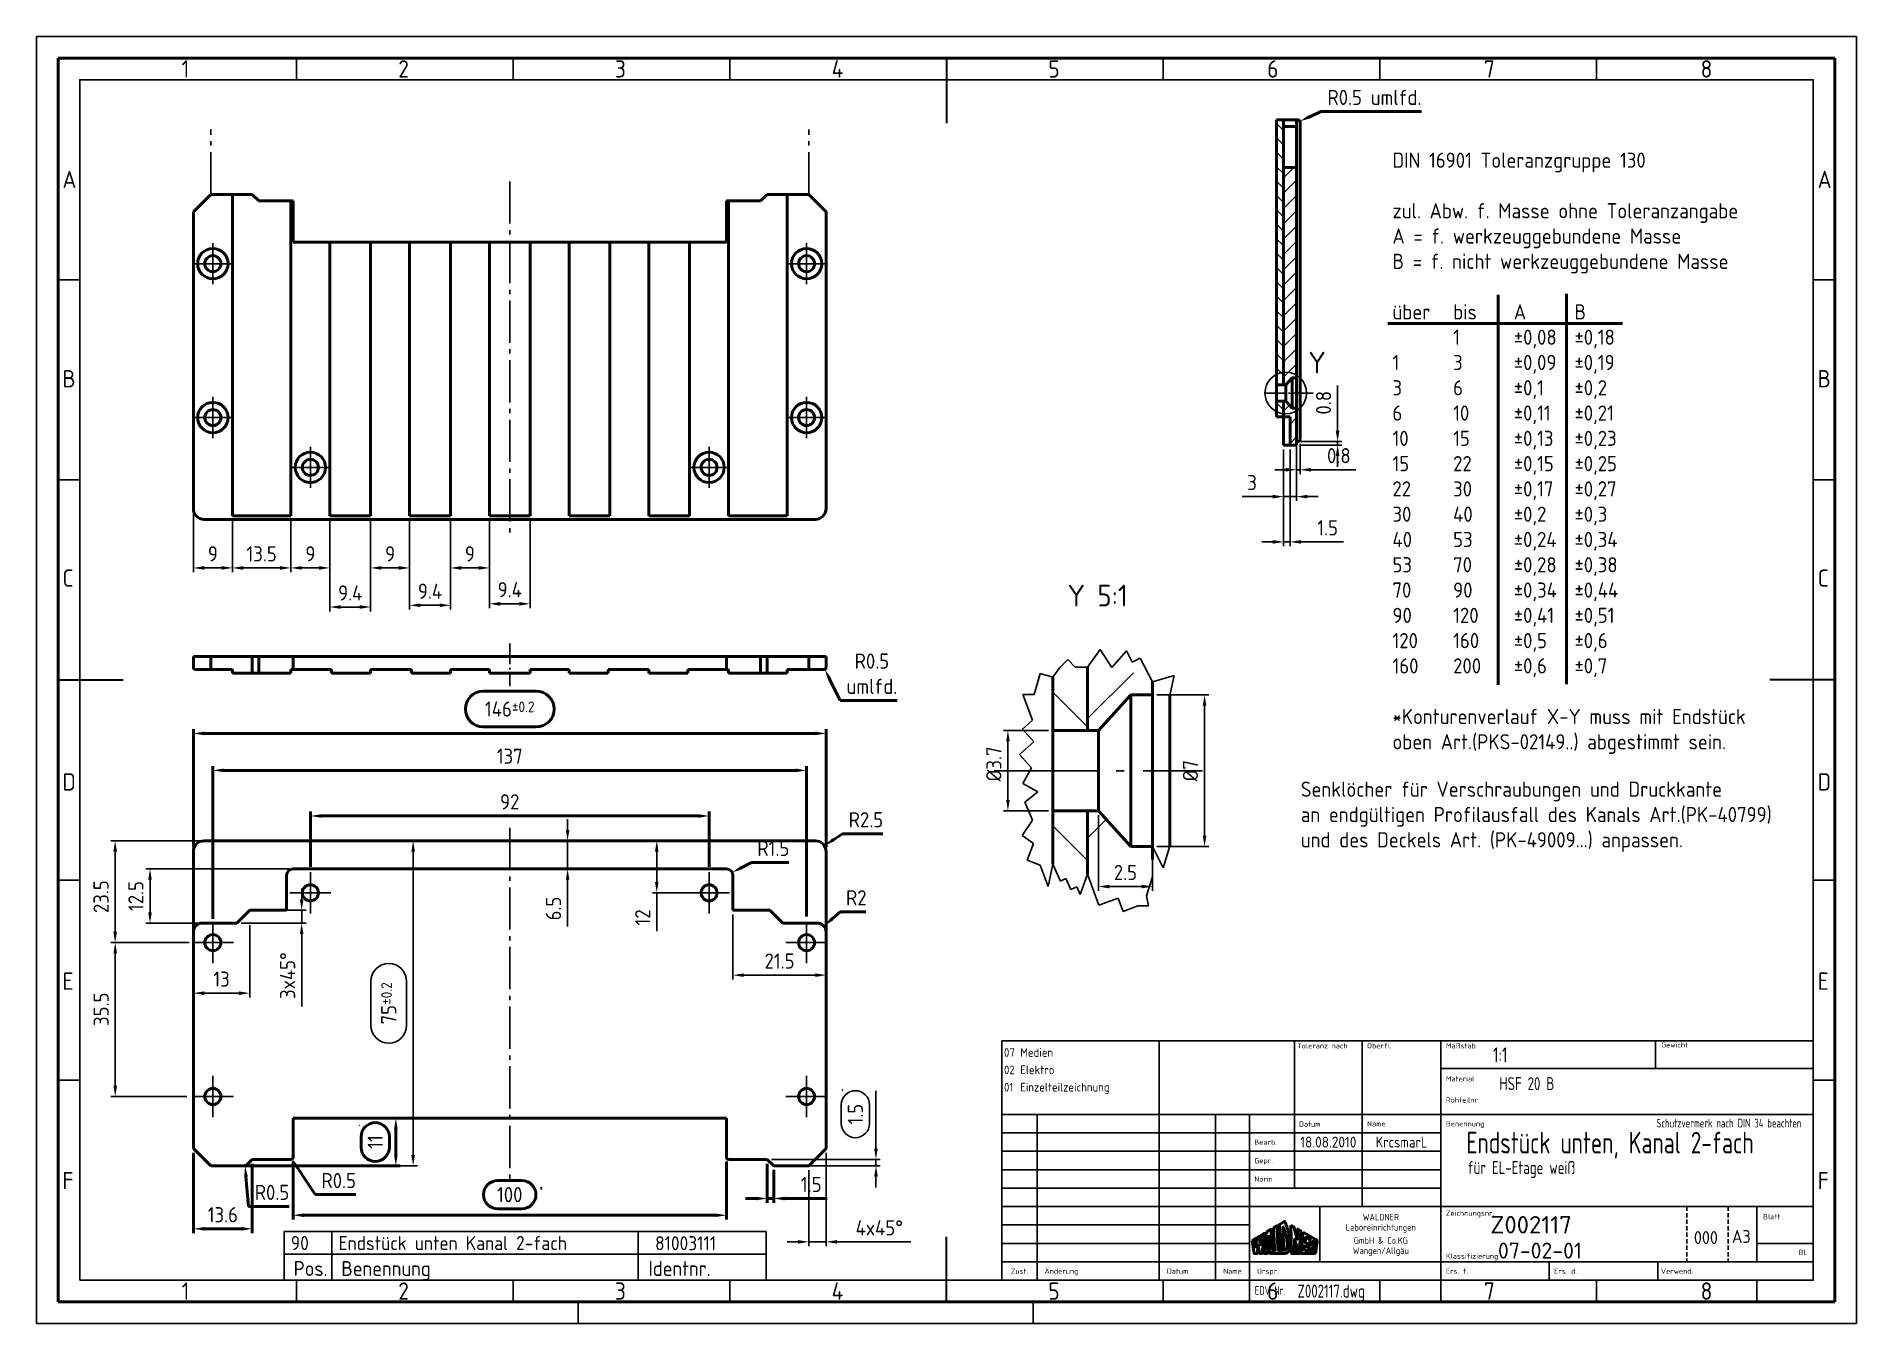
# Paper-space layout 'A3' of a CAD drawing. Header units: millimetres. Extents: x 0 to 420, y 0 to 297.
# The model-space entities are those that its viewports show. They can reach past a viewport. Long polylines and large blocks are cut down to what shows.
import ezdxf
from ezdxf.enums import TextEntityAlignment as Align

# ---------------------------------------------------------------- set-up
doc = ezdxf.new("R2010")
doc.units = ezdxf.units.MM
for name, pattern in [('AM_DIN_G_W050', [13.75, 9.75, -1.5, 1, -1.5]), ('AM_DIN_G_W050x2', [6.875, 4.75, -0.875, 0.375, -0.875]), ('GESTRICHELTX2', [1.5, 1, -0.5])]:
    doc.linetypes.add(name, pattern=pattern)
for name, color, linetype in [('4', 3, 'Continuous'), ('6', 2, 'Continuous'), ('RAHM2', 1, 'Continuous'), ('RAHM3', 2, 'Continuous'), ('RAHM5', 7, 'Continuous')]:
    doc.layers.add(name, color=color, linetype=linetype)
for name, color, linetype, lineweight in [('AM_0', 7, 'Continuous', 50), ('AM_4', 3, 'Continuous', 25), ('AM_5', 3, 'Continuous', 25), ('AM_6', 2, 'Continuous', 35), ('AM_7', 4, 'AM_DIN_G_W050', 25), ('AM_8', 1, 'Continuous', 25), ('AM_BOR', 7, 'Continuous', 50)]:
    doc.layers.add(name, color=color, linetype=linetype, lineweight=lineweight)
doc.layers.add('AM_VIEWS', color=1, linetype='Continuous', lineweight=25, plot=False)
doc.styles.add('ACDINTS', font='isocp.shx', dxfattribs={"height": 1, "bigfont": 'bigfont.shx'})
doc.styles.add('ACISOTS', font='isocp.shx', dxfattribs={"height": 1})
doc.styles.get("Standard").update_dxf_attribs({"font": 'ISOCP.SHX'})
doc.linetypes.add('Amzigzag', pattern='A,0.0001,[136,genltshp.shx,S=0.04,R=0,X=0,Y=0],-11', length=11.0001)
doc.dimstyles.new('AM_DIN$0', dxfattribs={"dimtxt": 3.5, "dimasz": 2.5, "dimexe": 1, "dimexo": 1, "dimgap": 1.5, "dimtad": 1, "dimdsep": 46, "dimtxsty": 'Standard', "dimcen": 0, "dimclrd": 256, "dimclre": 256, "dimclrt": 2, "dimadec": 0, "dimazin": 2, "dimtp": 0.1, "dimtm": 0.1, "dimtfac": 0.71, "dimtdec": 3, "dimtmove": 0, "dimatfit": 3, "dimfxl": 1, "dimlwd": -1, "dimlwe": -1, "dimarcsym": 0})
doc.dimstyles.new('AM_DIN$4', dxfattribs={"dimtxt": 3.5, "dimasz": 2.5, "dimexe": 1, "dimexo": 1, "dimgap": 1.5, "dimtad": 1, "dimtoh": 1, "dimdsep": 46, "dimtxsty": 'Standard', "dimcen": 0, "dimclrd": 256, "dimclre": 256, "dimclrt": 2, "dimadec": 0, "dimazin": 2, "dimtp": 0.1, "dimtm": 0.1, "dimtfac": 0.71, "dimtdec": 3, "dimtofl": 0, "dimtmove": 0, "dimatfit": 0, "dimfxl": 1, "dimlwd": -1, "dimlwe": -1, "dimarcsym": 0})

psp = doc.layouts.new('A3')

msp = doc.modelspace()

# ---------------------------------------------------------------- texts
at = {"layer": '6', "attachment_point": 1}
for s, insert, char_height, width in [('{\\H1.5026x;90}', (48.717, 10.204), 2.15622, 90.87607), ('\\pt73.311;{\\H1.5026x;Endstück unten Kanal 2-fach^I}', (59.727, 10.204), 2.15622, 99.63525), ('81003111', (132.762, 10.167), 3.24, 52.34234), ('Pos.', (49.358, 4.436), 3.4499, 52.34234), ('Benennung', (60.368, 4.436), 3.4499, 52.34234), ('Identnr.', (131.239, 4.436), 3.4499, 52.34234)]:
    msp.add_mtext(s, dxfattribs=dict(at, insert=insert, char_height=char_height, width=width))
at = {"layer": 'AM_0'}
for height, rotation, p in [(0.973, 90, (176.369, 43.543)), (0.652, 90, (64.798, 35.496)), (1.663, 270, (105.839, 21.753))]:
    msp.add_text('*', height=height, rotation=rotation, dxfattribs=at).set_placement(p)
at = {"layer": 'AM_4', "color": 7, "char_height": 5, "attachment_point": 5, "style": 'ACDINTS'}
for s, insert in [('Y', (285.515, 211.735)), ('Y 5:1', (234.873, 157.985))]:
    msp.add_mtext(s, dxfattribs=dict(at, insert=insert))
at = {"layer": 'AM_6', "char_height": 3.5, "attachment_point": 1}
for s, insert, width in [('DIN 16901 Toleranzgruppe 130\\P\\Pzul. Abw. f. Masse ohne Toleranzangabe\\PA = f. werkzeuggebundene Masse\\PB = f. nicht werkzeuggebundene Masse\\P\\Püber^Ibis^IA^IB\\P^I1^I%%P0,08^I%%P0,18\\P1^I3^I%%P0,09^I%%P0,19\\P3^I6^I%%P0,1^I%%P0,2\\P6^I10^I%%P0,11^I%%P0,21\\P10^I15^I%%P0,13^I%%P0,23\\P15^I22^I%%P0,15^I%%P0,25\\P22^I30^I%%P0,17^I%%P0,27\\P30^I40^I%%P0,2^I%%P0,3\\P40^I53^I%%P0,24^I%%P0,34\\P53^I70^I%%P0,28^I%%P0,38\\P70^I90^I%%P0,34^I%%P0,44\\P90^I120^I%%P0,41^I%%P0,51\\P120^I160^I%%P0,5^I%%P0,6\\P160^I200^I%%P0,6^I%%P0,7\\P\\P*Konturenverlauf X-Y muss mit Endstück\\Poben Art.(PKS-02149..) abgestimmt sein.', (302.905, 260.19), 88.97041), ('Senklöcher für Verschraubungen und Druckkante\\Pan endgültigen Profilausfall des Kanals Art.(PK-40799)\\Pund des Deckels Art. (PK-49009...) anpassen.', (281.747, 115.048), 163.66523)]:
    msp.add_mtext(s, dxfattribs=dict(at, insert=insert, width=width))

# ---------------------------------------------------------------- blocks, each defined once
blk = doc.blocks.new('DIN_A3')
for p, q in [((5, 292), (415, 292)), ((5, 5), (5, 292)), ((415, 292), (415, 5)), ((415, 5), (5, 5))]:
    blk.add_line(p, q)
at = {"layer": 'AM_BOR', "color": 1, "lineweight": 25}
for p, q in [((0, 297), (420, 297)), ((0, 0), (0, 297)), ((420, 297), (420, 0)), ((60, 292), (60, 287)), ((110, 292), (110, 287)), ((160, 292), (160, 287)), ((260, 292), (260, 287)), ((310, 292), (310, 287)), ((360, 292), (360, 287)), ((10, 287), (410, 287)), ((10, 10), (10, 287)), ((410, 287), (410, 10)), ((10, 240.83), (5, 240.83)), ((415, 240.83), (410, 240.83)), ((10, 194.664), (5, 194.664)), ((415, 194.664), (410, 194.664)), ((10, 102.332), (5, 102.332)), ((415, 102.332), (410, 102.332)), ((10, 56.166), (5, 56.166)), ((415, 56.166), (410, 56.166)), ((410, 10), (10, 10)), ((60, 10), (60, 5)), ((110, 10), (110, 5)), ((160, 10), (160, 5)), ((260, 10), (260, 5)), ((310, 10), (310, 5)), ((360, 10), (360, 5)), ((125, 0), (125, 5)), ((230, 5), (230, 0)), ((420, 0), (0, 0))]:
    blk.add_line(p, q, dxfattribs=at)
at = {"layer": 'AM_BOR', "color": 2, "lineweight": 35}
for p, q in [((210, 292), (210, 277)), ((5, 148.5), (20, 148.5)), ((415, 148.5), (400, 148.5)), ((210, 5), (210, 20))]:
    blk.add_line(p, q, dxfattribs=at)
at = {"layer": 'AM_BOR', "color": 1, "lineweight": 25, "style": 'ACDINTS'}
for s, p in [('1', (33.5, 287.5)), ('2', (83.5, 287.5)), ('3', (133.5, 287.5)), ('4', (183.5, 287.5)), ('5', (233.5, 287.5)), ('6', (284, 287.5)), ('7', (334, 287.5)), ('8', (384, 287.5)), ('A', (6, 262)), ('A', (411, 262)), ('B', (6, 216)), ('B', (411, 216)), ('C', (6, 170)), ('C', (411, 170)), ('D', (6, 123)), ('D', (411, 123)), ('E', (6, 77)), ('E', (411, 77)), ('F', (6, 31)), ('F', (411, 31)), ('1', (33.5, 5.5)), ('2', (83.5, 5.5)), ('3', (133.5, 5.5)), ('4', (183.5, 5.5)), ('5', (233.5, 5.5)), ('6', (284, 5.5)), ('7', (334, 5.5)), ('8', (384, 5.5))]:
    blk.add_text(s, height=4, dxfattribs=at).set_placement(p)
blk = doc.blocks.new('WALDNER_LAB_MC7_KLA')
for points in [[(-122.01, 6.17, 0.168171), (-121.32, 6.41, 0.135945), (-120.97, 6.89, 0.071739), (-120.77, 7.79, 0.040994), (-120.78, 8.99, 0.001059), (-120.83, 9.59, 0.045018), (-121.12, 11.2, 0.014167), (-121.49, 12.39, 0.037858), (-122, 13.58), (-123.19, 12.89), (-122.81, 6.17)], [(-121.4, 8.48, -0.002322), (-121.42, 8.9, 0.04008), (-121.53, 9.77, 0.033924), (-122.05, 11.63, 0.041565), (-122.33, 12.26), (-122.25, 6.95), (-122.04, 6.95, 0.15511), (-121.81, 7.02, 0.118931), (-121.57, 7.3, 0.088761), (-121.46, 7.66, 0.004413), (-121.42, 7.98, 0.024652)], [(-114.84, 6.17), (-114.68, 7.26, 0.371175), (-114.88, 7.58, 0.351), (-114.59, 7.85), (-114.45, 8.79, 0.300296), (-114.78, 9.44), (-115.98, 10.12), (-116.52, 6.17), (-115.9, 6.17), (-115.69, 7.46), (-115.54, 7.42, -0.20533), (-115.3, 7.13), (-115.43, 6.17)], [(-115.15, 8.92), (-115.41, 9.06), (-115.59, 8.05), (-115.36, 7.94, 0.507626), (-115.17, 8.05), (-115.07, 8.77, 0.310264)]]:
    blk.add_lwpolyline(points, format="xyb", close=True)
at = {"flags": 128}
for points in [[(-120.54, 12.71), (-120.38, 6.17), (-119.7, 6.17), (-119.68, 9.44), (-119.15, 7.91), (-119.24, 6.17), (-118.61, 6.17), (-118.21, 11.38), (-118.96, 11.81), (-119.07, 9.47), (-119.87, 12.33)], [(-129.45, 9.21), (-128.99, 6.17), (-128.34, 6.17), (-128.05, 8.11), (-127.77, 6.18), (-127.2, 6.18), (-126.67, 10.84), (-127.37, 10.43), (-127.59, 8.22), (-127.86, 10.14), (-128.43, 9.81), (-128.59, 7.68), (-128.85, 9.56)], [(-126.13, 11.16), (-126.66, 6.17), (-125.98, 6.17), (-125.94, 6.63), (-125.33, 6.63), (-125.29, 6.17), (-124.65, 6.17), (-125.16, 11.73)], [(-125.64, 10.38), (-125.9, 7.22), (-125.38, 7.22)], [(-124.52, 12.1), (-124.22, 6.17), (-123.12, 6.17), (-123.09, 6.95), (-123.53, 6.95), (-123.7, 12.59)], [(-117.69, 11.09), (-118.12, 6.17), (-116.91, 6.17), (-116.81, 6.95), (-117.41, 6.95), (-117.3, 7.98), (-116.71, 7.75), (-116.62, 8.49), (-117.22, 8.7), (-117.08, 9.93), (-116.48, 9.61), (-116.39, 10.35)]]:
    blk.add_lwpolyline(points, close=True, dxfattribs=at)
at = {"layer": 'RAHM2'}
for p, q in [((-150.9, 38.25), (-150.9, 55.25)), ((-104.1, 55.25), (-104.1, 17)), ((-36.4, 48.88), (-36.4, 55.25)), ((0, 48.88), (-85.9, 48.88)), ((-187.2, 38.25), (-130.1, 38.25)), ((-179.1, 38.25), (-179.1, 0)), ((-150.9, 38.25), (-150.9, 0)), ((-137.9, 38.25), (-137.9, 0)), ((-119.7, 38.25), (-119.7, 21.25)), ((-187.2, 34), (-130.1, 34)), ((-187.2, 29.75), (-85.9, 29.75)), ((-187.2, 25.5), (-85.9, 25.5)), ((-187.2, 21.25), (-130.1, 21.25)), ((-130.1, 21.25), (-85.9, 21.25)), ((-187.2, 17), (-130.1, 17)), ((-13, 4.25), (-13, 17)), ((-187.2, 12.75), (-130.1, 12.75)), ((-187.2, 8.5), (-130.1, 8.5)), ((-13, 8.5), (0, 8.5)), ((-187.2, 4.25), (0, 4.25)), ((-130.1, 4.25), (-117.05, 4.25)), ((-60.9, 0), (-60.9, 4.25)), ((-35.9, 0), (-35.9, 4.25)), ((-130.1, 0), (-130.1, -5)), ((-85.9, 0), (-85.9, -5)), ((-13, 0), (-13, -5))]:
    blk.add_line(p, q, dxfattribs=at)
at = {"layer": 'RAHM2', "linetype": 'Continuous'}
blk.add_line((-130.1, 34), (-85.9, 34), dxfattribs=at)
at = {"layer": 'RAHM2', "color": 1, "linetype": 'Continuous'}
blk.add_line((-113.88, 4.25), (-113.88, 17), dxfattribs=at)
at = {"layer": 'RAHM2', "linetype": 'GESTRICHELTX2'}
for p, q in [((-29.14, 17), (-29.14, 4.25)), ((-19.62, 17), (-19.62, 4.25))]:
    blk.add_line(p, q, dxfattribs=at)
at = {"layer": 'RAHM2'}
blk.add_lwpolyline([(-130.1, 4.25), (-130.1, 17)], dxfattribs=at)
at = {"layer": 'RAHM3'}
for p, q in [((-119.7, 38.25), (-119.7, 55.25)), ((-85.9, 55.25), (-85.9, 0)), ((-130.1, 38.25), (0, 38.25)), ((-130.1, 38.25), (-130.1, 0)), ((-130.1, 17), (0, 17))]:
    blk.add_line(p, q, dxfattribs=at)
at = {"layer": 'RAHM5'}
for p, q in [((0, 55.25), (-187.2, 55.25)), ((-187.2, 55.25), (-187.2, 0)), ((0, 0), (0, 55.25)), ((-187.2, 0), (0, 0))]:
    blk.add_line(p, q, dxfattribs=at)
at = {"layer": 'AM_BOR', "color": 2, "lineweight": 35, "style": 'ACISOTS'}
blk.add_attdef('GEN-TITLE-SIZ{22.6}', (-18.77, 8.59), '', height=3, dxfattribs=at)
at = {"layer": 'RAHM2'}
for s, p in [('Toleranz nach', (-119.08, 53.5)), ('Oberfl.', (-102.97, 53.5)), ('Maßstab', (-84.77, 53.5)), ('Gewicht', (-35.08, 53.71)), ('Material', (-84.77, 45.88)), ('Rohteilnr.', (-84.77, 41)), ('Datum', (-118.66, 35.44)), ('Name', (-102.97, 35.5)), ('Benennung', (-84.77, 35.5)), ('Bearb.', (-128.97, 31.25)), ('Gepr.', (-128.97, 27)), ('Norm', (-128.97, 22.75)), ('Zeichnungsnr.', (-84.77, 14.88)), ('Blatt', (-11.58, 14.06)), ('Klassifizierung', (-84.77, 4.98)), ('Bl.', (-3.34, 5.83)), ('Änderung', (-177.38, 1.5)), ('Datum', (-149.15, 1.5)), ('Name', (-136.15, 1.5)), ('Urspr.', (-128.35, 1.5)), ('Ers. f.', (-84.77, 1.5)), ('Ers. d.', (-59.78, 1.5)), ('Verwend.', (-35.16, 1.5))]:
    blk.add_text(s, height=1.2, dxfattribs=at).set_placement(p)
at = {"layer": 'RAHM2', "width": 0.8}
for s, p in [('Schutzvermerk nach DIN 34 beachten', (-36.2, 35.25)), ('EDV Nr.', (-128.86, -3.36))]:
    blk.add_text(s, height=2, dxfattribs=at).set_placement(p)
at = {"layer": 'RAHM2', "color": 1, "linetype": 'Continuous'}
for s, p in [('Laboreinrichtungen', (-99.78, 11.99)), ('WALDNER', (-99.78, 14.57)), ('GmbH & Co.KG', (-99.78, 9.18)), ('Wangen/Allgäu', (-99.78, 6.6))]:
    blk.add_text(s, height=1.5, dxfattribs=at).set_placement(p, align=Align.MIDDLE)
at = {"layer": 'RAHM2'}
blk.add_text('Zust.', height=1.2, dxfattribs=at).set_placement((-183.15, 1.5), align=Align.CENTER)
for tag, p, height in [('GEWICHT', (-24.4, 50.25), 2.5), ('NR.', (-9.65, 5.4), 2.5), ('URSPR', (-118.1, 1.12), 2), ('ERSF', (-79.42, 1.12), 2), ('ERSD', (-54.27, 1.13), 2), ('VERW', (-27.44, 1.31), 2)]:
    blk.add_attdef(tag, p, '', height=height, dxfattribs=at)
for tag, height, p in [('ZUST8', 2, (-183.15, 35.12)), ('AE-DAT8', 2, (-144.4, 35.12)), ('AE-NAM8', 2, (-134, 35.12)), ('ZUST7', 2, (-183.15, 30.88)), ('AE-DAT7', 2, (-144.4, 30.88)), ('AE-NAM7', 2, (-134, 30.88)), ('GEN-TITLE-DAT{5.44}', 2.5, (-111.9, 30.62)), ('GEN-TITLE-NAME{5}', 2.5, (-95, 30.62)), ('ZUST6', 2, (-183.15, 26.62)), ('AE-DAT6', 2, (-144.4, 26.62)), ('AE-NAM6', 2, (-134, 26.62)), ('GEN-TITLE-CHKD{5.41}', 2.5, (-111.9, 26.38)), ('GEN-TITLE-CHKM{5}', 2.5, (-95, 26.38)), ('ZUST5', 2, (-183.15, 22.38)), ('AE-DAT5', 2, (-144.4, 22.38)), ('AE-NAM5', 2, (-134, 22.38)), ('NO-DAT', 2.5, (-111.9, 22.12)), ('NO-NAM', 2.5, (-95, 22.12)), ('ZUST4', 2, (-183.15, 18.12)), ('AE-DAT4', 2, (-144.4, 18.12)), ('AE-NAM4', 2, (-134, 18.12)), ('ZUST3', 2, (-183.15, 13.88)), ('AE-DAT3', 2, (-144.4, 13.88)), ('AE-NAM3', 2, (-134, 13.88)), ('ZUST2', 2, (-183.15, 9.62)), ('AE-DAT2', 2, (-144.4, 9.62)), ('AE-NAM2', 2, (-134, 9.62)), ('ZUST1', 2, (-183.15, 5.38)), ('AE-DAT1', 2, (-144.4, 5.38)), ('AE-NAM1', 2, (-134, 5.38)), ('GEN-TITLE-PLOT{2.94}', 3, (-6.5, -3.93))]:
    blk.add_attdef(tag, text='', height=height, dxfattribs=at).set_placement(p, align=Align.CENTER)
for tag, p, height, width in [('AEND8', (-178.22, 35.12), 2, 0.6), ('AEND7', (-178.22, 30.88), 2, 0.6), ('AEND6', (-178.22, 26.62), 2, 0.6), ('GEN-TITLE-DES2{23.34}', (-79.76, 24.5), 3, 0.8), ('AEND5', (-178.22, 22.38), 2, 0.6), ('AEND4', (-178.22, 18.12), 2, 0.6), ('AEND3', (-178.22, 13.88), 2, 0.6), ('GEN-TITLE-SHEET{2.62}', (-6.9, 10.38), 2.5, 0.8), ('AEND2', (-178.22, 9.62), 2, 0.6), ('AEND1', (-178.22, 5.38), 2, 0.6), ('GEN-TITLE-DWG{8.92}', (-119.01, -4), 3, 0.8)]:
    blk.add_attdef(tag, p, '', height=height, dxfattribs=dict(at, width=width))
at = {"layer": 'RAHM3'}
for tag, width, p, p2 in [('TOL1', 2.08, (-118.66, 49.05), (-104.88, 49.05)), ('TOL2', 1.89412, (-118.66, 44.3), (-104.88, 44.3)), ('TOL3', 1.906329, (-118.66, 39.55), (-104.88, 39.55))]:
    blk.add_attdef(tag, text='', height=2.5, dxfattribs=dict(at, width=width)).set_placement(p, p2, align=Align.FIT)
at = {"layer": 'RAHM3', "width": 0.8}
for tag, p, height in [('OBF1', (-102.38, 49.05), 2.5), ('GEN-TITLE-SCA{5.42}', (-73.9, 50.25), 3.5), ('ZSCALE', (-67.65, 50.25), 3.5), ('OBF2', (-102.38, 44.3), 2.5), ('GEN-TITLE-MAT1{22}', (-72.4, 43.87), 3), ('OBF3', (-102.38, 39.55), 2.5), ('GEN-TITLE-NORM1{22}', (-72.4, 39.55), 3)]:
    blk.add_attdef(tag, p, '', height=height, dxfattribs=at)
at = {"layer": 'RAHM3'}
blk.add_attdef('PROJEKT{12.2}', (-77.71, 18.88), '', height=3.5, dxfattribs=at)
at = {"layer": 'RAHM5', "linetype": 'Continuous'}
for tag, p in [('S1', (-186.73, 51.55)), ('TEXT1', (-182.97, 51.55)), ('S2', (-186.73, 47.55)), ('TEXT2', (-182.97, 47.55)), ('S3', (-186.73, 43.55)), ('TEXT3', (-182.97, 43.55)), ('S4', (-186.73, 39.55)), ('TEXT4', (-182.97, 39.55))]:
    blk.add_attdef(tag, p, '', height=2, dxfattribs=at)
at = {"layer": 'RAHM5'}
for tag, p, height, width in [('GEN-TITLE-DES1{15}', (-80.05, 29.25), 5, 0.8), ('GEN-TITLE-NR{8.5}', (-74.52, 10.81), 4, 1.15)]:
    blk.add_attdef(tag, p, '', height=height, dxfattribs=dict(at, width=width))
at = {"layer": 'RAHM5', "width": 0.8}
blk.add_attdef('TXT1B{12.2}', text='', height=2.5, dxfattribs=at).set_placement((-0.6, 19.38), align=Align.RIGHT)
at = {"layer": 'RAHM5'}
blk.add_attdef('AE-IND', (-27.54, 8.34), '', height=3, dxfattribs=at)
blk.add_attdef('KLFKT{4.2}', text='', height=1, dxfattribs=at).set_placement((-72.75, 5), (-53.4, 5), align=Align.ALIGNED)
blk = doc.blocks.new('*D50')
at = {"layer": 'AM_5'}
for p, q in [((26.22, 85.9), (26.22, 65.24)), ((39.22, 81.9), (39.22, 65.24)), ((36.72, 66.24), (28.72, 66.24))]:
    blk.add_line(p, q, dxfattribs=at)
for points in [[(28.72, 66.66), (28.72, 65.82), (26.22, 66.24)], [(36.72, 66.66), (36.72, 65.82), (39.22, 66.24)]]:
    blk.add_solid(points, dxfattribs=at)
at = {"layer": 'Defpoints', "color": 0}
for p in [(26.22, 86.9), (39.22, 82.9), (26.22, 66.24)]:
    blk.add_point(p, dxfattribs=at)
at = {"layer": 'AM_5', "color": 2, "insert": (32.72, 69.49), "char_height": 3.5, "attachment_point": 5}
blk.add_mtext('13', dxfattribs=at)
blk = doc.blocks.new('*D52')
at = {"layer": 'AM_5'}
for p, q in [((48.22, 94.9), (15.22, 94.9)), ((16.22, 84.9), (16.22, 92.4)), ((27.22, 82.4), (15.22, 82.4))]:
    blk.add_line(p, q, dxfattribs=at)
for points in [[(15.8, 92.4), (16.63, 92.4), (16.22, 94.9)], [(15.8, 84.9), (16.63, 84.9), (16.22, 82.4)]]:
    blk.add_solid(points, dxfattribs=at)
at = {"layer": 'Defpoints', "color": 0}
for p in [(16.22, 94.9), (49.22, 94.9), (28.22, 82.4)]:
    blk.add_point(p, dxfattribs=at)
at = {"layer": 'AM_5', "color": 2, "insert": (12.96, 88.65), "char_height": 3.5, "attachment_point": 5, "rotation": 90}
blk.add_mtext('12.5', dxfattribs=at)
blk = doc.blocks.new('*D53')
at = {"layer": 'AM_5'}
for p, q in [((27.72, 101.4), (7.17, 101.4)), ((8.17, 98.9), (8.17, 80.4)), ((25.22, 77.9), (7.17, 77.9))]:
    blk.add_line(p, q, dxfattribs=at)
for points in [[(7.75, 98.9), (8.59, 98.9), (8.17, 101.4)], [(7.75, 80.4), (8.59, 80.4), (8.17, 77.9)]]:
    blk.add_solid(points, dxfattribs=at)
at = {"layer": 'Defpoints', "color": 0}
for p in [(28.72, 101.4), (8.17, 77.9), (26.22, 77.9)]:
    blk.add_point(p, dxfattribs=at)
at = {"layer": 'AM_5', "color": 2, "insert": (4.92, 88.51), "char_height": 3.5, "attachment_point": 5, "rotation": 90}
blk.add_mtext('23.5', dxfattribs=at)
blk = doc.blocks.new('*D54')
at = {"layer": 'AM_5'}
for p, q in [((24.72, 77.9), (7.19, 77.9)), ((8.19, 75.4), (8.19, 44.9)), ((24.72, 42.4), (7.19, 42.4))]:
    blk.add_line(p, q, dxfattribs=at)
for points in [[(7.77, 75.4), (8.61, 75.4), (8.19, 77.9)], [(7.77, 44.9), (8.61, 44.9), (8.19, 42.4)]]:
    blk.add_solid(points, dxfattribs=at)
at = {"layer": 'Defpoints', "color": 0}
for p in [(25.72, 77.9), (8.19, 42.4), (25.72, 42.4)]:
    blk.add_point(p, dxfattribs=at)
at = {"layer": 'AM_5', "color": 2, "insert": (4.94, 62.53), "char_height": 3.5, "attachment_point": 5, "rotation": 90}
blk.add_mtext('35.5', dxfattribs=at)
blk = doc.blocks.new('*D55')
at = {"layer": 'AM_5'}
for p, q in [((135.42, 101.4), (132.15, 101.4)), ((133.15, 98.9), (133.15, 91.9)), ((144.22, 89.4), (132.15, 89.4)), ((133.15, 89.4), (133.15, 80.54))]:
    blk.add_line(p, q, dxfattribs=at)
for points in [[(132.73, 98.9), (133.56, 98.9), (133.15, 101.4)], [(132.73, 91.9), (133.56, 91.9), (133.15, 89.4)]]:
    blk.add_solid(points, dxfattribs=at)
at = {"layer": 'Defpoints', "color": 0}
for p in [(136.42, 101.4), (133.15, 89.4), (145.22, 89.4)]:
    blk.add_point(p, dxfattribs=at)
at = {"layer": 'AM_5', "color": 2, "insert": (129.9, 83.72), "char_height": 3.5, "attachment_point": 5, "rotation": 90}
blk.add_mtext('12', dxfattribs=at)
blk = doc.blocks.new('*D56')
at = {"layer": 'AM_5'}
for p, q in [((183.72, 30.4), (183.72, 43.74)), ((175.72, 40.49), (175.72, 36.15)), ((182.22, 36.15), (182.22, 40.49)), ((159.62, 27.9), (184.72, 27.9)), ((161.32, 26.4), (184.72, 26.4)), ((183.72, 26.4), (183.72, 27.9)), ((183.72, 23.9), (183.72, 21.4))]:
    blk.add_line(p, q, dxfattribs=at)
at = {"layer": 'AM_5', "linetype": 'Continuous'}
for centre, start, end in [((178.97, 40.49), 0, 180), ((178.97, 36.15), 180, 360)]:
    blk.add_arc(centre, 3.25, start, end, dxfattribs=at)
at = {"layer": 'AM_5'}
for points in [[(183.31, 30.4), (184.14, 30.4), (183.72, 27.9)], [(183.31, 23.9), (184.14, 23.9), (183.72, 26.4)]]:
    blk.add_solid(points, dxfattribs=at)
at = {"layer": 'Defpoints', "color": 0}
for p in [(158.62, 27.9), (160.32, 26.4), (183.72, 27.9)]:
    blk.add_point(p, dxfattribs=at)
at = {"layer": 'AM_5', "color": 2, "insert": (178.97, 38.32), "char_height": 3.5, "attachment_point": 5, "rotation": 90}
blk.add_mtext('1.5', dxfattribs=at)
blk = doc.blocks.new('*D57')
at = {"layer": 'AM_5'}
for p, q in [((51.22, 87.9), (51.22, 90.4)), ((40.22, 85.4), (52.22, 85.4)), ((51.22, 85.4), (51.22, 82.4)), ((37.22, 82.4), (52.22, 82.4)), ((51.22, 79.9), (51.22, 63.2))]:
    blk.add_line(p, q, dxfattribs=at)
for points in [[(50.8, 87.9), (51.63, 87.9), (51.22, 85.4)], [(50.8, 79.9), (51.63, 79.9), (51.22, 82.4)]]:
    blk.add_solid(points, dxfattribs=at)
at = {"layer": 'Defpoints', "color": 0}
for p in [(39.22, 85.4), (36.22, 82.4), (51.22, 82.4)]:
    blk.add_point(p, dxfattribs=at)
at = {"layer": 'AM_5', "color": 2, "insert": (47.97, 70.3), "char_height": 3.5, "attachment_point": 5, "rotation": 90}
blk.add_mtext('3x45%%d', dxfattribs=at)
blk = doc.blocks.new('*D58')
at = {"layer": 'AM_5'}
for p, q in [((26.22, 177.06), (26.22, 163.36)), ((35.22, 175.36), (35.22, 163.36)), ((28.72, 164.36), (32.72, 164.36))]:
    blk.add_line(p, q, dxfattribs=at)
for points in [[(28.72, 164.78), (28.72, 163.94), (26.22, 164.36)], [(32.72, 164.78), (32.72, 163.94), (35.22, 164.36)]]:
    blk.add_solid(points, dxfattribs=at)
at = {"layer": 'Defpoints', "color": 0}
for p in [(26.22, 178.06), (35.22, 176.36), (35.22, 164.36)]:
    blk.add_point(p, dxfattribs=at)
at = {"layer": 'AM_5', "color": 2, "insert": (30.72, 167.61), "char_height": 3.5, "attachment_point": 5}
blk.add_mtext('9', dxfattribs=at)
blk = doc.blocks.new('*D59')
at = {"layer": 'AM_5'}
for p, q in [((35.22, 175.36), (35.22, 163.36)), ((48.72, 175.36), (48.72, 163.36)), ((37.72, 164.36), (46.22, 164.36))]:
    blk.add_line(p, q, dxfattribs=at)
for points in [[(37.72, 164.78), (37.72, 163.94), (35.22, 164.36)], [(46.22, 164.78), (46.22, 163.94), (48.72, 164.36)]]:
    blk.add_solid(points, dxfattribs=at)
at = {"layer": 'Defpoints', "color": 0}
for p in [(35.22, 176.36), (48.72, 176.36), (48.72, 164.36)]:
    blk.add_point(p, dxfattribs=at)
at = {"layer": 'AM_5', "color": 2, "insert": (41.97, 167.61), "char_height": 3.5, "attachment_point": 5}
blk.add_mtext('13.5', dxfattribs=at)
blk = doc.blocks.new('*D60')
at = {"layer": 'AM_5'}
for p, q in [((48.72, 175.36), (48.72, 163.36)), ((57.72, 175.36), (57.72, 163.36)), ((51.22, 164.36), (55.22, 164.36))]:
    blk.add_line(p, q, dxfattribs=at)
for points in [[(51.22, 164.78), (51.22, 163.94), (48.72, 164.36)], [(55.22, 164.78), (55.22, 163.94), (57.72, 164.36)]]:
    blk.add_solid(points, dxfattribs=at)
at = {"layer": 'Defpoints', "color": 0}
for p in [(48.72, 176.36), (57.72, 176.36), (57.72, 164.36)]:
    blk.add_point(p, dxfattribs=at)
at = {"layer": 'AM_5', "color": 2, "insert": (53.22, 167.61), "char_height": 3.5, "attachment_point": 5}
blk.add_mtext('9', dxfattribs=at)
blk = doc.blocks.new('*D61')
at = {"layer": 'AM_5'}
for p, q in [((57.72, 175.36), (57.72, 154.34)), ((67.12, 175.36), (67.12, 154.34)), ((60.22, 155.34), (64.62, 155.34))]:
    blk.add_line(p, q, dxfattribs=at)
for points in [[(60.22, 155.76), (60.22, 154.92), (57.72, 155.34)], [(64.62, 155.76), (64.62, 154.92), (67.12, 155.34)]]:
    blk.add_solid(points, dxfattribs=at)
at = {"layer": 'Defpoints', "color": 0}
for p in [(57.72, 176.36), (67.12, 176.36), (67.12, 155.34)]:
    blk.add_point(p, dxfattribs=at)
at = {"layer": 'AM_5', "color": 2, "insert": (62.42, 158.59), "char_height": 3.5, "attachment_point": 5}
blk.add_mtext('9.4', dxfattribs=at)
blk = doc.blocks.new('*D62')
at = {"layer": 'AM_5'}
for p, q in [((67.12, 175.36), (67.12, 163.36)), ((76.12, 175.36), (76.12, 163.36)), ((69.62, 164.36), (73.62, 164.36))]:
    blk.add_line(p, q, dxfattribs=at)
for points in [[(69.62, 164.78), (69.62, 163.94), (67.12, 164.36)], [(73.62, 164.78), (73.62, 163.94), (76.12, 164.36)]]:
    blk.add_solid(points, dxfattribs=at)
at = {"layer": 'Defpoints', "color": 0}
for p in [(67.12, 176.36), (76.12, 176.36), (76.12, 164.36)]:
    blk.add_point(p, dxfattribs=at)
at = {"layer": 'AM_5', "color": 2, "insert": (71.62, 167.61), "char_height": 3.5, "attachment_point": 5}
blk.add_mtext('9', dxfattribs=at)
blk = doc.blocks.new('*D63')
at = {"layer": 'AM_5'}
for p, q in [((76.12, 175.36), (76.12, 154.74)), ((85.52, 175.36), (85.52, 154.74)), ((78.62, 155.74), (83.02, 155.74))]:
    blk.add_line(p, q, dxfattribs=at)
for points in [[(78.62, 156.16), (78.62, 155.33), (76.12, 155.74)], [(83.02, 156.16), (83.02, 155.33), (85.52, 155.74)]]:
    blk.add_solid(points, dxfattribs=at)
at = {"layer": 'Defpoints', "color": 0}
for p in [(76.12, 176.36), (85.52, 176.36), (85.52, 155.74)]:
    blk.add_point(p, dxfattribs=at)
at = {"layer": 'AM_5', "color": 2, "insert": (80.82, 158.99), "char_height": 3.5, "attachment_point": 5}
blk.add_mtext('9.4', dxfattribs=at)
blk = doc.blocks.new('*D64')
at = {"layer": 'AM_5'}
for p, q in [((85.52, 175.36), (85.52, 163.36)), ((94.52, 175.36), (94.52, 163.36)), ((88.02, 164.36), (92.02, 164.36))]:
    blk.add_line(p, q, dxfattribs=at)
for points in [[(88.02, 164.78), (88.02, 163.94), (85.52, 164.36)], [(92.02, 164.78), (92.02, 163.94), (94.52, 164.36)]]:
    blk.add_solid(points, dxfattribs=at)
at = {"layer": 'Defpoints', "color": 0}
for p in [(85.52, 176.36), (94.52, 176.36), (94.52, 164.36)]:
    blk.add_point(p, dxfattribs=at)
at = {"layer": 'AM_5', "color": 2, "insert": (90.02, 167.61), "char_height": 3.5, "attachment_point": 5}
blk.add_mtext('9', dxfattribs=at)
blk = doc.blocks.new('*D65')
at = {"layer": 'AM_5'}
for p, q in [((94.52, 175.36), (94.52, 155.08)), ((103.92, 175.36), (103.92, 155.08)), ((97.02, 156.08), (101.42, 156.08))]:
    blk.add_line(p, q, dxfattribs=at)
for points in [[(97.02, 156.49), (97.02, 155.66), (94.52, 156.08)], [(101.42, 156.49), (101.42, 155.66), (103.92, 156.08)]]:
    blk.add_solid(points, dxfattribs=at)
at = {"layer": 'Defpoints', "color": 0}
for p in [(94.52, 176.36), (103.92, 176.36), (103.92, 156.08)]:
    blk.add_point(p, dxfattribs=at)
at = {"layer": 'AM_5', "color": 2, "insert": (99.22, 159.33), "char_height": 3.5, "attachment_point": 5}
blk.add_mtext('9.4', dxfattribs=at)
blk = doc.blocks.new('*D66')
at = {"layer": 'AM_0'}
for p, q in [((173.04, 138.71), (175.46, 133.78)), ((175.46, 133.78), (188.63, 133.78))]:
    blk.add_line(p, q, dxfattribs=at)
blk.add_solid([(173.41, 138.9), (172.66, 138.53), (171.94, 140.96)], dxfattribs=at)
at = {"layer": 'Defpoints', "color": 0}
for p in [(171.72, 141.41), (171.94, 140.96)]:
    blk.add_point(p, dxfattribs=at)
at = {"layer": 'AM_0', "color": 2, "insert": (182.79, 139.95), "char_height": 3.5, "attachment_point": 5}
blk.add_mtext('R0.5\\Pumlfd.', dxfattribs=at)
blk = doc.blocks.new('*D67')
at = {"layer": 'AM_0'}
for p, q in [((173.9, 101.64), (175.99, 103.01)), ((175.99, 103.01), (185.33, 103.01))]:
    blk.add_line(p, q, dxfattribs=at)
blk.add_solid([(173.67, 101.99), (174.13, 101.29), (171.81, 100.27)], dxfattribs=at)
at = {"layer": 'Defpoints', "color": 0}
for p in [(169.72, 98.9), (171.81, 100.27)]:
    blk.add_point(p, dxfattribs=at)
at = {"layer": 'AM_0', "color": 2, "insert": (181.41, 106.26), "char_height": 3.5, "attachment_point": 5}
blk.add_mtext('R2.5', dxfattribs=at)
blk = doc.blocks.new('*D68')
at = {"layer": 'AM_0'}
for p, q in [((173.6, 83.36), (175.48, 85.01)), ((175.48, 85.01), (181.39, 85.01))]:
    blk.add_line(p, q, dxfattribs=at)
blk.add_solid([(173.33, 83.68), (173.87, 83.05), (171.72, 81.71)], dxfattribs=at)
at = {"layer": 'Defpoints', "color": 0}
for p in [(170.22, 80.4), (171.72, 81.71)]:
    blk.add_point(p, dxfattribs=at)
at = {"layer": 'AM_0', "color": 2, "insert": (179.19, 88.26), "char_height": 3.5, "attachment_point": 5}
blk.add_mtext('R2', dxfattribs=at)
blk = doc.blocks.new('*D69')
at = {"layer": 'AM_0'}
for p, q in [((152.76, 95.25), (154.98, 96.4)), ((154.98, 96.4), (163.62, 96.4))]:
    blk.add_line(p, q, dxfattribs=at)
blk.add_solid([(152.57, 95.61), (152.95, 94.88), (150.55, 94.09)], dxfattribs=at)
at = {"layer": 'Defpoints', "color": 0}
for p in [(149.22, 93.4), (150.55, 94.09)]:
    blk.add_point(p, dxfattribs=at)
at = {"layer": 'AM_0', "color": 2, "insert": (160.05, 99.65), "char_height": 3.5, "attachment_point": 5}
blk.add_mtext('R1.5', dxfattribs=at)
blk = doc.blocks.new('*D70')
at = {"layer": 'AM_5'}
for p, q in [((150.72, 84.4), (150.72, 69.4)), ((172.22, 79.4), (172.22, 69.4)), ((169.72, 70.4), (153.22, 70.4))]:
    blk.add_line(p, q, dxfattribs=at)
for points in [[(153.22, 70.81), (153.22, 69.98), (150.72, 70.4)], [(169.72, 70.81), (169.72, 69.98), (172.22, 70.4)]]:
    blk.add_solid(points, dxfattribs=at)
at = {"layer": 'Defpoints', "color": 0}
for p in [(150.72, 85.4), (172.22, 80.4), (150.72, 70.4)]:
    blk.add_point(p, dxfattribs=at)
at = {"layer": 'AM_5', "color": 2, "insert": (161.47, 73.65), "char_height": 3.5, "attachment_point": 5}
blk.add_mtext('21.5', dxfattribs=at)
blk = doc.blocks.new('*D71')
at = {"layer": 'AM_0'}
for p, q in [((49.22, 27.4), (49.22, 14)), ((149.22, 27.4), (149.22, 14)), ((102.02, 23), (96.41, 23)), ((51.72, 15), (146.72, 15)), ((96.41, 16.5), (102.02, 16.5))]:
    blk.add_line(p, q, dxfattribs=at)
at = {"layer": 'AM_0', "linetype": 'Continuous'}
for centre, start, end in [((96.41, 19.75), 90, 270), ((102.02, 19.75), 270, 90)]:
    blk.add_arc(centre, 3.25, start, end, dxfattribs=at)
at = {"layer": 'AM_0'}
for points in [[(51.72, 15.42), (51.72, 14.59), (49.22, 15)], [(146.72, 15.42), (146.72, 14.59), (149.22, 15)]]:
    blk.add_solid(points, dxfattribs=at)
at = {"layer": 'Defpoints', "color": 0}
for p in [(49.22, 28.4), (149.22, 28.4), (149.22, 15)]:
    blk.add_point(p, dxfattribs=at)
at = {"layer": 'AM_0', "color": 2, "insert": (99.22, 19.75), "char_height": 3.5, "attachment_point": 5}
blk.add_mtext('100', dxfattribs=at)
blk = doc.blocks.new('*D72')
at = {"layer": 'AM_0'}
for p, q in [((50.22, 37.4), (73.94, 37.4)), ((72.94, 34.9), (72.94, 28.9)), ((64.94, 33.12), (64.94, 30.67)), ((71.44, 30.67), (71.44, 33.12)), ((37.01, 26.4), (73.94, 26.4))]:
    blk.add_line(p, q, dxfattribs=at)
at = {"layer": 'AM_0', "linetype": 'Continuous'}
for centre, start, end in [((68.19, 33.12), 0, 180), ((68.19, 30.67), 180, 0)]:
    blk.add_arc(centre, 3.25, start, end, dxfattribs=at)
at = {"layer": 'AM_0'}
for points in [[(72.52, 34.9), (73.35, 34.9), (72.94, 37.4)], [(72.52, 28.9), (73.35, 28.9), (72.94, 26.4)]]:
    blk.add_solid(points, dxfattribs=at)
at = {"layer": 'Defpoints', "color": 0}
for p in [(49.22, 37.4), (36.01, 26.4), (72.94, 26.4)]:
    blk.add_point(p, dxfattribs=at)
at = {"layer": 'AM_0', "color": 2, "insert": (68.19, 31.9), "char_height": 3.5, "attachment_point": 5, "rotation": 90}
blk.add_mtext('11', dxfattribs=at)
blk = doc.blocks.new('*D73')
at = {"layer": 'AM_0'}
for p, q in [((50.35, 25.88), (54.34, 19.75)), ((54.34, 19.75), (63.68, 19.75))]:
    blk.add_line(p, q, dxfattribs=at)
blk.add_solid([(50.7, 26.11), (50, 25.65), (48.99, 27.98)], dxfattribs=at)
at = {"layer": 'Defpoints', "color": 0}
for p in [(48.72, 28.4), (48.99, 27.98)]:
    blk.add_point(p, dxfattribs=at)
at = {"layer": 'AM_0', "color": 2, "insert": (59.76, 23), "char_height": 3.5, "attachment_point": 5}
blk.add_mtext('R0.5', dxfattribs=at)
blk = doc.blocks.new('*D74')
at = {"layer": 'AM_0'}
for p, q in [((38.36, 23.91), (38.94, 17.03)), ((38.94, 17.03), (48.29, 17.03))]:
    blk.add_line(p, q, dxfattribs=at)
blk.add_solid([(38.78, 23.94), (37.95, 23.87), (38.15, 26.4)], dxfattribs=at)
at = {"layer": 'Defpoints', "color": 0}
for p in [(38.11, 26.9), (38.15, 26.4)]:
    blk.add_point(p, dxfattribs=at)
at = {"layer": 'AM_0', "color": 2, "insert": (44.37, 20.28), "char_height": 3.5, "attachment_point": 5}
blk.add_mtext('R0.5', dxfattribs=at)
blk = doc.blocks.new('*D75')
at = {"layer": 'AM_0'}
for p, q in [((26.22, 29.4), (26.22, 10.87)), ((39.82, 26.9), (39.82, 10.87)), ((28.72, 11.87), (37.32, 11.87))]:
    blk.add_line(p, q, dxfattribs=at)
for points in [[(28.72, 12.29), (28.72, 11.46), (26.22, 11.87)], [(37.32, 12.29), (37.32, 11.46), (39.82, 11.87)]]:
    blk.add_solid(points, dxfattribs=at)
at = {"layer": 'Defpoints', "color": 0}
for p in [(26.22, 30.4), (39.82, 27.9), (39.82, 11.87)]:
    blk.add_point(p, dxfattribs=at)
at = {"layer": 'AM_0', "color": 2, "insert": (33.02, 15.12), "char_height": 3.5, "attachment_point": 5}
blk.add_mtext('13.6', dxfattribs=at)
blk = doc.blocks.new('*D51')
at = {"layer": 'AM_0'}
for p, q in [((158.62, 26.9), (158.62, 17.86)), ((160.12, 25.44), (160.12, 17.86)), ((156.12, 18.86), (153.62, 18.86)), ((158.62, 18.86), (160.12, 18.86)), ((162.62, 18.86), (172.46, 18.86))]:
    blk.add_line(p, q, dxfattribs=at)
for points in [[(156.12, 19.28), (156.12, 18.44), (158.62, 18.86)], [(162.62, 19.28), (162.62, 18.44), (160.12, 18.86)]]:
    blk.add_solid(points, dxfattribs=at)
at = {"layer": 'Defpoints', "color": 0}
for p in [(158.62, 27.9), (160.12, 26.44), (158.62, 18.86)]:
    blk.add_point(p, dxfattribs=at)
at = {"layer": 'AM_0', "color": 2, "insert": (168.79, 22.11), "char_height": 3.5, "attachment_point": 5}
blk.add_mtext('1.5', dxfattribs=at)
blk = doc.blocks.new('*D76')
at = {"layer": 'AM_5'}
for p, q in [((39.39, 101.4), (77.93, 101.4)), ((76.93, 28.9), (76.93, 98.9)), ((67.18, 68.95), (67.18, 58.84)), ((75.43, 58.84), (75.43, 68.95)), ((39.11, 26.4), (77.93, 26.4))]:
    blk.add_line(p, q, dxfattribs=at)
at = {"layer": 'AM_5', "linetype": 'Continuous'}
for centre, radius, start, end in [((71.3, 68.95), 4.12, 0, 180), ((71.3, 58.84), 4.13, 180, 360)]:
    blk.add_arc(centre, radius, start, end, dxfattribs=at)
at = {"layer": 'AM_5'}
for points in [[(76.51, 98.9), (77.35, 98.9), (76.93, 101.4)], [(76.51, 28.9), (77.35, 28.9), (76.93, 26.4)]]:
    blk.add_solid(points, dxfattribs=at)
at = {"layer": 'Defpoints', "color": 0}
for p in [(38.39, 101.4), (76.93, 101.4), (38.11, 26.4)]:
    blk.add_point(p, dxfattribs=at)
at = {"layer": 'AM_5', "color": 2, "insert": (71.3, 63.9), "char_height": 3.5, "attachment_point": 5, "rotation": 90}
blk.add_mtext('75{}{\\A0;{\\H1.5x;}{\\A2;\\H0.71x;\\C3;%%p0.2}}', dxfattribs=at)
blk = doc.blocks.new('*D77')
at = {"layer": 'AM_0'}
for p, q in [((30.72, 83.4), (30.72, 118.65)), ((165.22, 117.65), (33.22, 117.65)), ((167.72, 83.9), (167.72, 118.65))]:
    blk.add_line(p, q, dxfattribs=at)
for points in [[(33.22, 118.07), (33.22, 117.23), (30.72, 117.65)], [(165.22, 118.07), (165.22, 117.23), (167.72, 117.65)]]:
    blk.add_solid(points, dxfattribs=at)
at = {"layer": 'Defpoints', "color": 0}
for p in [(30.72, 117.65), (30.72, 82.4), (167.72, 82.9)]:
    blk.add_point(p, dxfattribs=at)
at = {"layer": 'AM_0', "color": 2, "insert": (99.22, 120.9), "char_height": 3.5, "attachment_point": 5}
blk.add_mtext('137', dxfattribs=at)
blk = doc.blocks.new('*D78')
at = {"layer": 'AM_5'}
for p, q in [((168.22, 25.4), (168.22, 7.86)), ((172.22, 29.4), (172.22, 7.86)), ((165.72, 8.86), (163.22, 8.86)), ((168.22, 8.86), (172.22, 8.86)), ((174.72, 8.86), (191.77, 8.86))]:
    blk.add_line(p, q, dxfattribs=at)
for points in [[(165.72, 9.28), (165.72, 8.44), (168.22, 8.86)], [(174.72, 9.28), (174.72, 8.44), (172.22, 8.86)]]:
    blk.add_solid(points, dxfattribs=at)
at = {"layer": 'Defpoints', "color": 0}
for p in [(172.22, 30.4), (168.22, 26.4), (172.22, 8.86)]:
    blk.add_point(p, dxfattribs=at)
at = {"layer": 'AM_5', "color": 2, "insert": (184.49, 12.11), "char_height": 3.5, "attachment_point": 5}
blk.add_mtext('4x45%%d', dxfattribs=at)
blk = doc.blocks.new('*D79')
at = {"layer": 'AM_0'}
for p, q in [((105.32, 135.92), (93.11, 135.92)), ((26.22, 99.9), (26.22, 127.17)), ((169.72, 126.17), (28.72, 126.17)), ((93.11, 127.67), (105.32, 127.67)), ((172.22, 99.9), (172.22, 127.17))]:
    blk.add_line(p, q, dxfattribs=at)
at = {"layer": 'AM_0', "linetype": 'Continuous'}
for centre, radius, start, end in [((93.11, 131.8), 4.12, 90, 270), ((105.32, 131.8), 4.13, 270, 90)]:
    blk.add_arc(centre, radius, start, end, dxfattribs=at)
at = {"layer": 'AM_0'}
for points in [[(28.72, 126.59), (28.72, 125.75), (26.22, 126.17)], [(169.72, 126.59), (169.72, 125.75), (172.22, 126.17)]]:
    blk.add_solid(points, dxfattribs=at)
at = {"layer": 'Defpoints', "color": 0}
for p in [(26.22, 126.17), (26.22, 98.9), (172.22, 98.9)]:
    blk.add_point(p, dxfattribs=at)
at = {"layer": 'AM_0', "color": 2, "insert": (99.22, 131.8), "char_height": 3.5, "attachment_point": 5}
blk.add_mtext('146{}{\\A0;{\\H1.5x;}{\\A2;\\H0.71x;\\C3;%%p0.2}}', dxfattribs=at)
blk = doc.blocks.new('*D80')
at = {"layer": 'AM_5'}
for p, q in [((277.78, 191.72), (277.78, 169.37)), ((279.28, 191.72), (279.28, 169.37)), ((275.28, 170.37), (272.78, 170.37)), ((277.78, 170.37), (279.28, 170.37)), ((281.78, 170.37), (291.62, 170.37))]:
    blk.add_line(p, q, dxfattribs=at)
for points in [[(275.28, 170.78), (275.28, 169.95), (277.78, 170.37)], [(281.78, 170.78), (281.78, 169.95), (279.28, 170.37)]]:
    blk.add_solid(points, dxfattribs=at)
at = {"layer": 'Defpoints', "color": 0}
for p in [(277.78, 192.72), (279.28, 192.72), (279.28, 170.37)]:
    blk.add_point(p, dxfattribs=at)
at = {"layer": 'AM_5', "color": 2, "insert": (287.95, 173.62), "char_height": 3.5, "attachment_point": 5}
blk.add_mtext('1.5', dxfattribs=at)
blk = doc.blocks.new('GENZOOQDQ7ML3')
at = {"layer": 'AM_8'}
h = blk.add_hatch(dxfattribs=at)
h.set_pattern_fill('_USER', color=256, scale=2.2, angle=135, style=0, pattern_type=0)
h.set_pattern_definition([(135, (-242.6576, -192.4391), (-1.555635, -1.555635), [])])
edge = h.paths.add_edge_path()
edge.add_line((-0.5, 1.85), (-0.5, 4.776))
edge.add_arc((0, 0), 4.802, 95.9762, 115.93073)
edge.add_line((-2.1, 4.319), (-2.1, 1.85))
edge.add_line((-2.1, 1.85), (-0.5, 1.85))
h = blk.add_hatch(dxfattribs=at)
h.set_pattern_fill('_U', color=256, scale=2.5, angle=45, style=0, pattern_type=0)
h.set_pattern_definition([(45, (-175.3836, -192.4391), (-1.767767, 1.767767), [])])
edge = h.paths.add_edge_path()
edge.add_line((2.5, 3.5), (2.5, 4.1))
edge.add_arc((0, 0), 4.802, 58.62907, 95.9762)
edge.add_line((-0.5, 4.776), (-0.5, 1.85))
edge.add_line((-0.5, 1.85), (0, 1.85))
edge.add_line((0, 1.85), (1.5, 3.5))
edge.add_line((1.5, 3.5), (2.5, 3.5))
h = blk.add_hatch(dxfattribs=at)
h.set_pattern_fill('_USER', color=256, scale=2.16, angle=135, style=0, pattern_type=0)
h.set_pattern_definition([(135, (-242.6576, -192.4391), (-1.52735, -1.52735), [])])
edge = h.paths.add_edge_path()
edge.add_line((-0.5, -4.776), (-0.5, -1.85))
edge.add_line((-0.5, -1.85), (-2.1, -1.85))
edge.add_line((-2.1, -1.85), (-2.1, -4.319))
edge.add_arc((0, 0), 4.802, 244.06927, 264.0238)
h = blk.add_hatch(dxfattribs=at)
h.set_pattern_fill('ANSI31', color=256, style=0)
h.set_pattern_definition([(45, (-242.6576, -192.439), (-2.245064, 2.245064), [])])
edge = h.paths.add_edge_path()
edge.add_line((2.199, -4.269), (0, -1.85))
edge.add_line((0, -1.85), (-0.5, -1.85))
edge.add_line((-0.5, -1.85), (-0.5, -4.776))
edge.add_arc((0, 0), 4.802, 264.0238, 297.25516)
at = {"layer": 'AM_0'}
for p, q in [((-2.1, 4.319), (-2.1, -4.319)), ((-0.5, 1.85), (-0.5, 4.776)), ((1.5, 3.5), (0, 1.85)), ((1.5, 3.5), (2.5, 3.5)), ((1.5, 3.5), (1.5, -3.5)), ((2.5, 4.1), (2.5, -4.1)), ((2.5, 3.5), (2.5, -3.5)), ((3.3, 3.489), (3.3, -3.489)), ((-2.1, 1.85), (0, 1.85)), ((0, -1.85), (0, 1.85)), ((-2.1, -1.85), (0, -1.85)), ((-0.5, -4.776), (-0.5, -1.85)), ((1.5, -3.5), (0, -1.85)), ((2.5, -3.5), (1.5, -3.5))]:
    blk.add_line(p, q, dxfattribs=at)
at = {"layer": 'AM_7', "linetype": 'AM_DIN_G_W050x2'}
blk.add_line((-4.802, 0), (4.802, 0), dxfattribs=at)
blk = doc.blocks.new('*D81')
at = {"layer": 'AM_5'}
for p, q in [((248.54, 135.07), (260.54, 135.07)), ((259.54, 102.57), (259.54, 132.57)), ((248.54, 100.07), (260.54, 100.07))]:
    blk.add_line(p, q, dxfattribs=at)
for points in [[(259.12, 132.57), (259.96, 132.57), (259.54, 135.07)], [(259.12, 102.57), (259.96, 102.57), (259.54, 100.07)]]:
    blk.add_solid(points, dxfattribs=at)
at = {"layer": 'Defpoints', "color": 0}
for p in [(247.54, 135.07), (259.54, 135.07), (247.54, 100.07)]:
    blk.add_point(p, dxfattribs=at)
at = {"layer": 'AM_5', "color": 2, "insert": (256.29, 117.57), "char_height": 3.5, "attachment_point": 5, "rotation": 90}
blk.add_mtext('%%c7', dxfattribs=at)
blk = doc.blocks.new('*D82')
at = {"layer": 'AM_5'}
for p, q in [((223.54, 126.82), (213.17, 126.82)), ((214.17, 124.32), (214.17, 110.82)), ((223.54, 108.32), (213.17, 108.32))]:
    blk.add_line(p, q, dxfattribs=at)
for points in [[(213.75, 124.32), (214.59, 124.32), (214.17, 126.82)], [(213.75, 110.82), (214.59, 110.82), (214.17, 108.32)]]:
    blk.add_solid(points, dxfattribs=at)
at = {"layer": 'Defpoints', "color": 0}
for p in [(224.54, 126.82), (214.17, 108.32), (224.54, 108.32)]:
    blk.add_point(p, dxfattribs=at)
at = {"layer": 'AM_5', "color": 2, "insert": (210.92, 119.13), "char_height": 3.5, "attachment_point": 5, "rotation": 90}
blk.add_mtext('%%c3.7', dxfattribs=at)
blk = doc.blocks.new('*D83')
at = {"layer": 'AM_5'}
for p, q in [((235.04, 107.32), (235.04, 89.84)), ((247.54, 99.07), (247.54, 89.84)), ((245.04, 90.84), (237.54, 90.84))]:
    blk.add_line(p, q, dxfattribs=at)
for points in [[(237.54, 91.26), (237.54, 90.42), (235.04, 90.84)], [(245.04, 91.26), (245.04, 90.42), (247.54, 90.84)]]:
    blk.add_solid(points, dxfattribs=at)
at = {"layer": 'Defpoints', "color": 0}
for p in [(235.04, 108.32), (247.54, 100.07), (235.04, 90.84)]:
    blk.add_point(p, dxfattribs=at)
at = {"layer": 'AM_5', "color": 2, "insert": (241.29, 94.09), "char_height": 3.5, "attachment_point": 5}
blk.add_mtext('2.5', dxfattribs=at)
blk = doc.blocks.new('*D84')
at = {"layer": 'AM_5'}
for p, q in [((277.78, 191.72), (277.78, 179.81)), ((280.78, 191.72), (280.78, 179.81)), ((275.28, 180.81), (268.23, 180.81)), ((280.78, 180.81), (277.78, 180.81)), ((283.28, 180.81), (285.78, 180.81))]:
    blk.add_line(p, q, dxfattribs=at)
for points in [[(275.28, 181.23), (275.28, 180.39), (277.78, 180.81)], [(283.28, 181.23), (283.28, 180.39), (280.78, 180.81)]]:
    blk.add_solid(points, dxfattribs=at)
at = {"layer": 'Defpoints', "color": 0}
for p in [(277.78, 192.72), (280.78, 192.72), (277.78, 180.81)]:
    blk.add_point(p, dxfattribs=at)
at = {"layer": 'AM_5', "color": 2, "insert": (270.51, 184.06), "char_height": 3.5, "attachment_point": 5}
blk.add_mtext('3', dxfattribs=at)
blk = doc.blocks.new('*D86')
at = {"layer": 'AM_5'}
for p, q in [((112.57, 103.9), (112.57, 106.4)), ((109.9, 101.4), (113.57, 101.4)), ((112.57, 101.4), (112.57, 94.9)), ((109.9, 94.9), (113.57, 94.9)), ((112.57, 92.4), (112.57, 81.64))]:
    blk.add_line(p, q, dxfattribs=at)
for points in [[(112.16, 103.9), (112.99, 103.9), (112.57, 101.4)], [(112.16, 92.4), (112.99, 92.4), (112.57, 94.9)]]:
    blk.add_solid(points, dxfattribs=at)
at = {"layer": 'Defpoints', "color": 0}
for p in [(108.9, 101.4), (108.9, 94.9), (112.57, 94.9)]:
    blk.add_point(p, dxfattribs=at)
at = {"layer": 'AM_5', "color": 2, "insert": (109.32, 85.77), "char_height": 3.5, "attachment_point": 5, "rotation": 90}
blk.add_mtext('6.5', dxfattribs=at)
blk = doc.blocks.new('*D87')
at = {"layer": 'AM_0'}
for p, q in [((283.8, 268.47), (286.4, 269.67)), ((286.4, 269.67), (309.6, 269.67))]:
    blk.add_line(p, q, dxfattribs=at)
blk.add_solid([(283.63, 268.85), (283.98, 268.09), (281.53, 267.43)], dxfattribs=at)
at = {"layer": 'Defpoints', "color": 0}
for p in [(281.08, 267.22), (281.53, 267.43)]:
    blk.add_point(p, dxfattribs=at)
at = {"layer": 'AM_0', "color": 2, "insert": (298.75, 272.92), "char_height": 3.5, "attachment_point": 5}
blk.add_mtext('R0.5 umlfd.', dxfattribs=at)
blk = doc.blocks.new('*D88')
at = {"layer": 'AM_5'}
for p, q in [((290.25, 196.02), (290.25, 206.42)), ((281.78, 193.52), (291.25, 193.52)), ((290.25, 192.72), (290.25, 193.52)), ((281.78, 192.72), (291.25, 192.72)), ((290.25, 190.22), (290.25, 187.72))]:
    blk.add_line(p, q, dxfattribs=at)
for points in [[(289.83, 196.02), (290.67, 196.02), (290.25, 193.52)], [(289.83, 190.22), (290.67, 190.22), (290.25, 192.72)]]:
    blk.add_solid(points, dxfattribs=at)
at = {"layer": 'Defpoints', "color": 0}
for p in [(280.78, 193.52), (290.25, 193.52), (280.78, 192.72)]:
    blk.add_point(p, dxfattribs=at)
at = {"layer": 'AM_5', "color": 2, "insert": (287, 202.47), "char_height": 3.5, "attachment_point": 5, "rotation": 90}
blk.add_mtext('0.8', dxfattribs=at)
blk = doc.blocks.new('*D89')
at = {"layer": 'AM_5'}
for p, q in [((280.78, 192.52), (280.78, 186.01)), ((281.58, 193.02), (281.58, 186.01)), ((278.28, 187.01), (275.78, 187.01)), ((280.78, 187.01), (281.58, 187.01)), ((284.08, 187.01), (294.48, 187.01))]:
    blk.add_line(p, q, dxfattribs=at)
for points in [[(278.28, 187.42), (278.28, 186.59), (280.78, 187.01)], [(284.08, 187.42), (284.08, 186.59), (281.58, 187.01)]]:
    blk.add_solid(points, dxfattribs=at)
at = {"layer": 'Defpoints', "color": 0}
for p in [(280.78, 193.52), (281.58, 194.02), (281.58, 187.01)]:
    blk.add_point(p, dxfattribs=at)
at = {"layer": 'AM_5', "color": 2, "insert": (290.53, 190.26), "char_height": 3.5, "attachment_point": 5}
blk.add_mtext('0.8', dxfattribs=at)
blk = doc.blocks.new('*D90')
at = {"layer": 'AM_0'}
for p, q in [((53.22, 95.4), (53.22, 108.13)), ((142.72, 107.13), (55.72, 107.13)), ((145.22, 95.4), (145.22, 108.13))]:
    blk.add_line(p, q, dxfattribs=at)
for points in [[(55.72, 107.54), (55.72, 106.71), (53.22, 107.13)], [(142.72, 107.54), (142.72, 106.71), (145.22, 107.13)]]:
    blk.add_solid(points, dxfattribs=at)
at = {"layer": 'Defpoints', "color": 0}
for p in [(53.22, 107.13), (53.22, 94.4), (145.22, 94.4)]:
    blk.add_point(p, dxfattribs=at)
at = {"layer": 'AM_0', "color": 2, "insert": (99.22, 110.38), "char_height": 3.5, "attachment_point": 5}
blk.add_mtext('92', dxfattribs=at)

# ---------------------------------------------------------------- dimensions: what is measured, and where the dimension line sits
at = {"layer": 'AM_0'}
dim = msp.add_radius_dim(center=(281.079, 267.219), mpoint=(281.533, 267.428), text='<> umlfd.', dimstyle='AM_DIN$4', dxfattribs=at)
dim.commit()
dim.dimension.update_dxf_attribs({"geometry": '*D87', "text_midpoint": (298.748, 269.666), "dimtype": 164})
dim = msp.add_radius_dim(center=(171.715, 141.406), mpoint=(171.935, 140.957), text='<>\\Pumlfd.', dimstyle='AM_DIN$4', override={"dimtp": 0.2, "dimtm": 0.2}, dxfattribs=at)
dim.commit()
dim.dimension.update_dxf_attribs({"geometry": '*D66', "text_midpoint": (182.794, 133.784), "dimtype": 164})
dim = msp.add_linear_dim(base=(26.215, 126.17), p1=(172.215, 98.896), p2=(26.215, 98.896), text='<>{}{\\A0;{\\H1.5x;}{\\A2;\\H0.71x;\\C3;%%p0.2}}', dimstyle='AM_DIN$0', override={"dimtp": 0.2, "dimtm": 0.2, "dimtdec": 3, "dimtzin": 8}, dxfattribs=at)
dim.commit()
dim.dimension.update_dxf_attribs({"geometry": '*D79', "text_midpoint": (99.215, 126.17), "dimtype": 160})
for base, p1, p2, picture, middle in [((30.715, 117.649), (167.715, 82.896), (30.715, 82.396), '*D77', (99.215, 117.649)), ((158.615, 18.861), (160.115, 26.441), (158.615, 27.896), '*D51', (168.787, 18.861))]:
    dim = msp.add_linear_dim(base=base, p1=p1, p2=p2, dimstyle='AM_DIN$0', override={"dimtp": 0.2, "dimtm": 0.2}, dxfattribs=at)
    dim.commit()
    dim.dimension.update_dxf_attribs({"geometry": picture, "text_midpoint": middle, "dimtype": 160})
dim = msp.add_linear_dim(base=(53.215, 107.127), p1=(145.215, 94.396), p2=(53.215, 94.396), dimstyle='AM_DIN$0', dxfattribs=at)
dim.commit()
dim.dimension.update_dxf_attribs({"geometry": '*D90', "text_midpoint": (99.215, 110.378)})
for center, mpoint, picture, middle in [((169.715, 98.896), (171.806, 100.267), '*D67', (181.411, 103.007)), ((149.215, 93.396), (150.545, 94.09), '*D69', (160.052, 96.401)), ((170.215, 80.396), (171.719, 81.714), '*D68', (179.185, 85.009)), ((38.108, 26.896), (38.15, 26.398), '*D74', (44.367, 17.032)), ((48.715, 28.396), (48.988, 27.977), '*D73', (59.761, 19.746))]:
    dim = msp.add_radius_dim(center=center, mpoint=mpoint, dimstyle='AM_DIN$4', override={"dimtp": 0.2, "dimtm": 0.2}, dxfattribs=at)
    dim.commit()
    dim.dimension.update_dxf_attribs({"geometry": picture, "text_midpoint": middle, "dimtype": 164})
dim = msp.add_linear_dim(base=(72.938, 26.396), p1=(49.215, 37.396), p2=(36.007, 26.396), angle=90, dimstyle='AM_DIN$0', override={"dimtp": 0.2, "dimtm": 0.2}, dxfattribs=at)
dim.commit()
dim.dimension.update_dxf_attribs({"geometry": '*D72', "text_midpoint": (68.188, 31.896)})
for base, p1, p2, picture, middle in [((39.815, 11.874), (26.215, 30.396), (39.815, 27.896), '*D75', (33.015, 15.124)), ((149.215, 15.003), (49.215, 28.396), (149.215, 28.396), '*D71', (99.215, 19.753))]:
    dim = msp.add_linear_dim(base=base, p1=p1, p2=p2, dimstyle='AM_DIN$0', override={"dimtp": 0.2, "dimtm": 0.2}, dxfattribs=at)
    dim.commit()
    dim.dimension.update_dxf_attribs({"geometry": picture, "text_midpoint": middle})
at = {"layer": 'AM_5'}
for base, p1, p2, angle, picture, middle in [((290.25, 193.519), (280.779, 192.719), (280.779, 193.519), 90, '*D88', (287, 202.47)), ((281.579, 187.008), (280.779, 193.519), (281.579, 194.019), 0, '*D89', (290.53, 190.258)), ((112.573, 94.896), (108.896, 101.396), (108.896, 94.896), 90, '*D86', (109.323, 85.769)), ((16.215, 94.896), (28.215, 82.396), (49.215, 94.896), 90, '*D52', (12.965, 88.646))]:
    dim = msp.add_linear_dim(base=base, p1=p1, p2=p2, angle=angle, dimstyle='AM_DIN$0', dxfattribs=at)
    dim.commit()
    dim.dimension.update_dxf_attribs({"geometry": picture, "text_midpoint": middle})
for base, p1, p2, angle, picture, middle in [((277.779, 180.81), (280.779, 192.719), (277.779, 192.719), 0, '*D84', (270.506, 184.06)), ((183.725, 27.896), (160.322, 26.396), (158.615, 27.896), 90, '*D56', (178.975, 38.319))]:
    dim = msp.add_linear_dim(base=base, p1=p1, p2=p2, angle=angle, dimstyle='AM_DIN$0', override={"dimtp": 0.2, "dimtm": 0.2}, dxfattribs=at)
    dim.commit()
    dim.dimension.update_dxf_attribs({"geometry": picture, "text_midpoint": middle})
for base, p1, p2, override, picture, middle in [((279.279, 170.365), (277.779, 192.719), (279.279, 192.719), {"dimtp": 0.2, "dimtm": 0.2}, '*D80', (287.951, 173.615)), ((35.215, 164.359), (26.215, 178.059), (35.215, 176.359), {"dimtp": 0.2, "dimtm": 0.2}, '*D58', (30.715, 167.609)), ((48.715, 164.359), (35.215, 176.359), (48.715, 176.359), {"dimtp": 0.2, "dimtm": 0.2}, '*D59', (41.965, 167.609)), ((57.715, 164.359), (48.715, 176.359), (57.715, 176.359), {"dimtp": 0.2, "dimtm": 0.2}, '*D60', (53.215, 167.609)), ((67.115, 155.341), (57.715, 176.359), (67.115, 176.359), {"dimtp": 0.2, "dimtm": 0.2}, '*D61', (62.415, 158.591)), ((76.115, 164.359), (67.115, 176.359), (76.115, 176.359), {"dimtp": 0.2, "dimtm": 0.2}, '*D62', (71.615, 167.609)), ((85.515, 155.742), (76.115, 176.359), (85.515, 176.359), {"dimtp": 0.2, "dimtm": 0.2}, '*D63', (80.815, 158.992)), ((94.515, 164.359), (85.515, 176.359), (94.515, 176.359), {"dimtp": 0.2, "dimtm": 0.2}, '*D64', (90.015, 167.609)), ((103.915, 156.078), (94.515, 176.359), (103.915, 176.359), {"dimtp": 0.2, "dimtm": 0.2}, '*D65', (99.215, 159.328)), ((235.04, 90.839), (247.54, 100.069), (235.04, 108.319), {"dimlfac": 0.2, "dimtp": 0.2, "dimtm": 0.2}, '*D83', (241.29, 94.089)), ((150.715, 70.396), (172.215, 80.396), (150.715, 85.396), {"dimtp": 0.2, "dimtm": 0.2}, '*D70', (161.465, 73.647))]:
    dim = msp.add_linear_dim(base=base, p1=p1, p2=p2, dimstyle='AM_DIN$0', override=override, dxfattribs=at)
    dim.commit()
    dim.dimension.update_dxf_attribs({"geometry": picture, "text_midpoint": middle})
for base, p1, p2, text, override, picture, middle in [((259.54, 135.069), (247.54, 100.069), (247.54, 135.069), '%%c<>', {"dimlfac": 0.2, "dimtp": 0.2, "dimtm": 0.2}, '*D81', (256.29, 117.569)), ((76.929, 101.396), (38.108, 26.396), (38.392, 101.396), '<>{}{\\A0;{\\H1.5x;}{\\A2;\\H0.71x;\\C3;%%p0.2}}', {"dimtp": 0.2, "dimtm": 0.2, "dimtdec": 3, "dimtzin": 8}, '*D76', (71.304, 63.896)), ((51.215, 82.396), (39.215, 85.396), (36.215, 82.396), '<>x45%%d', {"dimtp": 0.2, "dimtm": 0.2}, '*D57', (47.965, 70.296))]:
    dim = msp.add_linear_dim(base=base, p1=p1, p2=p2, angle=90, text=text, dimstyle='AM_DIN$0', override=override, dxfattribs=at)
    dim.commit()
    dim.dimension.update_dxf_attribs({"geometry": picture, "text_midpoint": middle})
dim = msp.add_linear_dim(base=(214.171, 108.319), p1=(224.54, 126.819), p2=(224.54, 108.319), angle=90, text='%%c<>', dimstyle='AM_DIN$0', override={"dimlfac": 0.2, "dimtp": 0.2, "dimtm": 0.2}, dxfattribs=at)
dim.commit()
dim.dimension.update_dxf_attribs({"geometry": '*D82', "text_midpoint": (214.171, 119.128), "dimtype": 160})
for base, p1, p2, picture, middle in [((8.17, 77.896), (28.715, 101.396), (26.215, 77.896), '*D53', (8.17, 88.511)), ((8.189, 42.396), (25.715, 77.896), (25.715, 42.396), '*D54', (8.189, 62.526))]:
    dim = msp.add_linear_dim(base=base, p1=p1, p2=p2, angle=90, dimstyle='AM_DIN$0', dxfattribs=at)
    dim.commit()
    dim.dimension.update_dxf_attribs({"geometry": picture, "text_midpoint": middle, "dimtype": 160})
dim = msp.add_linear_dim(base=(133.148, 89.396), p1=(136.416, 101.396), p2=(145.215, 89.396), angle=90, dimstyle='AM_DIN$0', override={"dimtp": 0.2, "dimtm": 0.2, "dimtdec": 3, "dimtzin": 8}, dxfattribs=at)
dim.commit()
dim.dimension.update_dxf_attribs({"geometry": '*D55', "text_midpoint": (133.148, 83.716), "dimtype": 160})
dim = msp.add_linear_dim(base=(26.215, 66.241), p1=(39.215, 82.896), p2=(26.215, 86.896), dimstyle='AM_DIN$0', dxfattribs=at)
dim.commit()
dim.dimension.update_dxf_attribs({"geometry": '*D50', "text_midpoint": (32.715, 66.241), "dimtype": 160})
dim = msp.add_linear_dim(base=(172.215, 8.861), p1=(168.215, 26.396), p2=(172.215, 30.396), text='<>x45%%d', dimstyle='AM_DIN$0', override={"dimtp": 0.2, "dimtm": 0.2}, dxfattribs=at)
dim.commit()
dim.dimension.update_dxf_attribs({"geometry": '*D78', "text_midpoint": (184.49, 12.111)})

# ---------------------------------------------------------------- hatches: boundary and pattern name
at = {"layer": 'AM_8'}
h = msp.add_hatch(dxfattribs=at)
h.set_pattern_fill('_USER', color=256, scale=2.35, angle=135, style=0, pattern_type=0)
h.set_pattern_definition([(135, (35.6212, 12.2797), (-1.661701, -1.661701), [])])
h.paths.add_polyline_path([(276.179, 206.569), (277.779, 206.569), (277.779, 267.719), (276.179, 267.719), (276.179, 266.219)])
h = msp.add_hatch(dxfattribs=at)
h.set_pattern_fill('_U', color=256, scale=2.5, angle=45, style=0, pattern_type=0)
h.set_pattern_definition([(45, (102.895, 12.2797), (-1.767767, 1.767767), [])])
h.paths.add_polyline_path([(280.779, 256.719), (277.779, 256.719), (277.779, 206.569), (278.279, 206.569), (279.779, 208.219), (280.779, 208.219)])
h = msp.add_hatch(dxfattribs=at)
h.set_pattern_fill('_USER', color=256, scale=2.16, angle=135, style=0, pattern_type=0)
h.set_pattern_definition([(135, (35.6212, 12.2797), (-1.52735, -1.52735), [])])
h.paths.add_polyline_path([(276.179, 199.219), (277.779, 199.219), (277.779, 202.869), (276.179, 202.869)])
h = msp.add_hatch(dxfattribs=at)
h.set_pattern_fill('ANSI31', color=256, style=0)
h.set_pattern_definition([(45, (35.6212, 12.2797), (-2.245064, 2.245064), [])])
h.paths.add_polyline_path([(277.779, 199.219), (279.279, 199.219), (279.279, 192.719), (280.779, 192.719), (280.779, 200.119), (278.279, 202.869), (277.779, 202.869)])

# ---------------------------------------------------------------- linework, layer by layer
for p, q in [((47.141, 6.037), (158.375, 6.037)), ((47.141, 0), (158.375, 0))]:
    msp.add_line(p, q)
at = {"layer": '4'}
msp.add_line((47.141, 11.242), (158.375, 11.242), dxfattribs=at)
at = {"layer": 'AM_0'}
for p, q in [((277.779, 267.719), (276.179, 267.719)), ((276.179, 267.719), (276.179, 266.219)), ((276.179, 266.219), (276.179, 199.219)), ((277.779, 267.719), (280.779, 267.719)), ((277.779, 206.569), (277.779, 267.719)), ((277.779, 266.219), (280.779, 266.219)), ((280.779, 267.719), (280.779, 192.719)), ((280.779, 267.719), (281.079, 267.719)), ((281.579, 267.219), (281.579, 194.019)), ((277.779, 256.719), (280.779, 256.719)), ((30.215, 250.559), (26.215, 246.559)), ((30.215, 250.559), (39.815, 250.559)), ((35.215, 250.559), (35.215, 176.359)), ((39.815, 250.559), (41.315, 249.059)), ((41.315, 249.059), (48.715, 249.059)), ((48.715, 176.359), (48.715, 249.059)), ((48.715, 249.059), (49.215, 249.059)), ((49.215, 249.059), (49.215, 239.559)), ((49.215, 249.059), (49.215, 239.559)), ((157.115, 249.059), (149.215, 249.059)), ((149.215, 249.059), (149.215, 239.559)), ((149.715, 176.359), (149.715, 249.059)), ((158.615, 250.559), (157.115, 249.059)), ((168.215, 250.559), (158.615, 250.559)), ((163.215, 250.559), (163.215, 176.359)), ((168.215, 250.559), (172.215, 246.559)), ((26.215, 178.059), (26.215, 246.559)), ((172.215, 246.559), (172.215, 178.059)), ((49.215, 239.559), (99.215, 239.559)), ((57.715, 176.359), (57.715, 239.559)), ((67.115, 176.359), (67.115, 239.559)), ((76.115, 176.359), (76.115, 239.559)), ((85.515, 176.359), (85.515, 239.559)), ((94.515, 176.359), (94.515, 239.559)), ((149.215, 239.559), (99.215, 239.559)), ((103.915, 176.359), (103.915, 239.559)), ((112.915, 176.359), (112.915, 239.559)), ((122.315, 176.359), (122.315, 239.559)), ((131.315, 176.359), (131.315, 239.559)), ((140.715, 176.359), (140.715, 239.559)), ((327.282, 227.338), (327.282, 137.373)), ((343.1, 227.594), (343.1, 137.561)), ((301.862, 220.742), (355.954, 220.742)), ((276.179, 206.569), (278.279, 206.569)), ((279.779, 208.219), (278.279, 206.569)), ((278.279, 202.869), (278.279, 206.569)), ((279.779, 208.219), (280.779, 208.219)), ((279.779, 208.219), (279.779, 201.219)), ((280.779, 208.219), (280.779, 201.219)), ((276.179, 202.869), (278.279, 202.869)), ((277.779, 192.719), (277.779, 202.869)), ((279.779, 201.219), (278.279, 202.869)), ((276.179, 199.219), (277.779, 199.219)), ((279.279, 199.219), (277.779, 199.219)), ((279.279, 192.719), (279.279, 199.219)), ((280.779, 201.219), (279.779, 201.219)), ((281.079, 193.519), (280.779, 193.519)), ((280.779, 192.719), (277.779, 192.719)), ((169.715, 175.559), (28.715, 175.559)), ((35.215, 176.359), (48.715, 176.359)), ((57.715, 176.359), (67.115, 176.359)), ((76.115, 176.359), (85.515, 176.359)), ((94.515, 176.359), (99.215, 176.359)), ((103.915, 176.359), (99.215, 176.359)), ((122.315, 176.359), (112.915, 176.359)), ((140.715, 176.359), (131.315, 176.359)), ((163.215, 176.359), (149.715, 176.359)), ((26.215, 141.406), (26.215, 143.906)), ((26.215, 143.906), (99.215, 143.906)), ((30.215, 143.906), (30.215, 140.906)), ((39.815, 143.906), (39.815, 140.106)), ((41.315, 140.106), (41.315, 143.906)), ((49.215, 143.906), (49.215, 140.906)), ((168.215, 143.906), (99.215, 143.906)), ((149.215, 143.906), (149.215, 140.906)), ((157.115, 140.106), (157.115, 143.906)), ((158.615, 143.906), (158.615, 140.106)), ((168.215, 143.906), (172.215, 143.906)), ((168.215, 140.906), (168.215, 143.906)), ((172.215, 143.906), (172.215, 141.406)), ((35.215, 140.906), (26.715, 140.906)), ((35.215, 140.906), (30.715, 140.906)), ((35.215, 140.906), (35.215, 140.106)), ((35.215, 140.106), (48.715, 140.106)), ((48.715, 140.106), (48.715, 140.906)), ((48.715, 140.906), (58.115, 140.906)), ((58.115, 140.906), (58.115, 140.106)), ((58.115, 140.106), (67.115, 140.106)), ((67.115, 140.106), (67.115, 140.906)), ((67.115, 140.906), (76.515, 140.906)), ((76.515, 140.906), (76.515, 140.106)), ((76.515, 140.106), (85.515, 140.106)), ((85.515, 140.106), (85.515, 140.906)), ((85.515, 140.906), (94.515, 140.906)), ((94.515, 140.906), (94.515, 140.106)), ((94.515, 140.106), (99.215, 140.106)), ((103.915, 140.106), (99.215, 140.106)), ((112.915, 140.906), (103.915, 140.906)), ((103.915, 140.906), (103.915, 140.106)), ((112.915, 140.106), (112.915, 140.906)), ((121.915, 140.106), (112.915, 140.106)), ((131.315, 140.906), (121.915, 140.906)), ((121.915, 140.906), (121.915, 140.106)), ((131.315, 140.106), (131.315, 140.906)), ((140.315, 140.106), (131.315, 140.106)), ((149.715, 140.906), (140.315, 140.906)), ((140.315, 140.906), (140.315, 140.106)), ((149.715, 140.106), (149.715, 140.906)), ((163.215, 140.106), (149.715, 140.106)), ((163.215, 140.906), (163.215, 140.106)), ((163.215, 140.906), (168.215, 140.906)), ((171.715, 140.906), (168.215, 140.906)), ((28.715, 101.396), (169.715, 101.396)), ((26.215, 30.396), (26.215, 98.896)), ((172.215, 98.896), (172.215, 80.396)), ((47.715, 93.396), (47.715, 85.396)), ((49.215, 94.896), (99.215, 94.896)), ((149.215, 94.896), (99.215, 94.896)), ((150.715, 93.396), (150.715, 85.396)), ((36.215, 82.396), (39.215, 85.396)), ((39.215, 85.396), (47.715, 85.396)), ((159.215, 85.396), (150.715, 85.396)), ((162.215, 82.396), (159.215, 85.396)), ((28.215, 82.396), (36.215, 82.396)), ((170.215, 82.396), (162.215, 82.396)), ((172.215, 80.396), (172.215, 30.396)), ((49.215, 28.396), (49.215, 37.396)), ((49.215, 37.396), (99.215, 37.396)), ((149.215, 37.396), (99.215, 37.396)), ((149.215, 28.396), (149.215, 37.396)), ((30.215, 26.396), (26.215, 30.396)), ((168.215, 26.396), (172.215, 30.396)), ((30.215, 26.396), (38.108, 26.396)), ((38.461, 26.543), (39.815, 27.896)), ((39.815, 27.896), (48.715, 27.896)), ((158.615, 27.896), (149.715, 27.896)), ((159.969, 26.543), (158.615, 27.896)), ((168.215, 26.396), (160.322, 26.396))]:
    msp.add_line(p, q, dxfattribs=at)
for centre, radius in [((30.715, 234.559), 3.5), ((30.715, 234.559), 1.85), ((167.715, 234.559), 3.5), ((167.715, 234.559), 1.85), ((30.715, 199.059), 3.5), ((167.715, 199.059), 3.5), ((30.715, 199.059), 1.85), ((167.715, 199.059), 1.85), ((53.215, 187.559), 3.5), ((53.215, 187.559), 1.85), ((145.215, 187.559), 3.5), ((145.215, 187.559), 1.85), ((53.215, 89.396), 1.85), ((145.215, 89.396), 1.85), ((30.715, 77.896), 1.85), ((167.715, 77.896), 1.85), ((30.715, 42.396), 1.85), ((167.715, 42.396), 1.85)]:
    msp.add_circle(centre, radius, dxfattribs=at)
for centre, radius, start, end in [((281.079, 267.219), 0.5, 0, 90), ((281.079, 194.019), 0.5, 270, 0), ((28.715, 178.059), 2.5, 180, 270), ((169.715, 178.059), 2.5, 270, 0), ((26.715, 141.406), 0.5, 180, 270), ((171.715, 141.406), 0.5, 270, 0), ((28.715, 98.896), 2.5, 90, 180), ((169.715, 98.896), 2.5, 0, 90), ((49.215, 93.396), 1.5, 90, 180), ((149.215, 93.396), 1.5, 0, 90), ((28.215, 80.396), 2, 90, 180), ((170.215, 80.396), 2, 0, 90), ((38.108, 26.896), 0.5, 270, 315), ((48.715, 28.396), 0.5, 270, 0), ((149.715, 28.396), 0.5, 180, 270), ((160.322, 26.896), 0.5, 225, 270)]:
    msp.add_arc(centre, radius, start, end, dxfattribs=at)
at = {"layer": 'AM_4', "linetype": 'Amzigzag'}
for p, q in [((228.029, 143.196), (226.131, 141.355)), ((229.722, 141.45), (228.029, 143.196)), ((235.426, 145.512), (232.54, 141.45)), ((238.153, 141.372), (235.426, 145.512)), ((241.499, 145.219), (238.153, 141.372)), ((242.859, 142.599), (241.499, 145.219)), ((244.695, 143.552), (242.859, 142.599)), ((247.54, 138.07), (244.695, 143.552)), ((221.604, 139.996), (220.239, 135.183)), ((224.54, 139.163), (221.604, 139.996)), ((226.131, 141.355), (224.54, 139.163)), ((232.54, 141.45), (229.722, 141.45)), ((252.538, 139.544), (247.54, 138.07)), ((251.54, 135.013), (252.538, 139.544)), ((220.239, 135.183), (217.608, 135.183)), ((217.608, 135.183), (219.88, 129.267)), ((219.88, 129.267), (217.53, 127.153)), ((217.53, 127.153), (220.146, 124.244)), ((220.146, 124.244), (216.867, 121.294)), ((216.867, 121.294), (219.612, 118.242)), ((219.612, 118.242), (217.608, 114.623)), ((217.608, 114.623), (221.097, 112.691)), ((221.097, 112.691), (218.08, 110.3)), ((218.08, 110.3), (219.882, 106.149)), ((219.882, 106.149), (217.453, 102.625)), ((217.453, 102.625), (220.094, 100.805)), ((220.094, 100.805), (218.629, 96.908)), ((218.629, 96.908), (221.616, 95.785)), ((247.54, 100.069), (249.97, 95.168)), ((247.541, 93.095), (247.541, 100.069)), ((249.97, 95.168), (251.54, 100.124)), ((221.616, 95.785), (223.486, 90.861)), ((223.486, 90.861), (224.54, 95.974)), ((224.54, 95.974), (226.307, 92.114)), ((226.307, 92.114), (227.559, 92.687)), ((227.559, 92.687), (228.715, 90.16)), ((230.845, 89.028), (232.54, 93.687)), ((232.54, 93.687), (235.161, 86.554)), ((246.157, 88.667), (247.541, 93.095)), ((228.715, 90.16), (230.047, 90.77)), ((230.047, 90.77), (230.845, 89.028)), ((246.601, 86.371), (246.157, 88.667)), ((235.161, 86.554), (239.603, 88.186)), ((239.603, 88.186), (240.73, 85.118)), ((240.73, 85.118), (244.14, 86.371)), ((244.14, 86.371), (246.601, 86.371))]:
    msp.add_line(p, q, dxfattribs=at)
at = {"layer": 'AM_4'}
for p, q in [((58.151, 0), (58.151, 11.242)), ((128.879, 0), (128.879, 11.242)), ((158.375, 0), (158.375, 11.247))]:
    msp.add_line(p, q, dxfattribs=at)
at = {"layer": 'AM_4', "linetype": 'Continuous'}
msp.add_circle((278.279, 204.719), 4.802, dxfattribs=at)
at = {"layer": 'AM_5'}
msp.add_line((47.141, 11.242), (47.141, 0), dxfattribs=at)
at = {"layer": 'AM_7'}
for p, q in [((30.215, 250.559), (30.215, 265.514)), ((168.215, 250.559), (168.215, 265.514)), ((99.215, 253.559), (99.215, 172.559)), ((99.215, 104.396), (99.215, 23.396))]:
    msp.add_line(p, q, dxfattribs=at)
at = {"layer": 'AM_7', "linetype": 'AM_DIN_G_W050x2'}
for p, q in [((30.715, 234.559), (30.715, 239.559)), ((167.715, 234.559), (167.715, 239.559)), ((30.715, 234.559), (25.715, 234.559)), ((30.715, 234.559), (35.715, 234.559)), ((30.715, 234.559), (30.715, 229.559)), ((167.715, 234.559), (162.715, 234.559)), ((167.715, 234.559), (172.715, 234.559)), ((167.715, 234.559), (167.715, 229.559)), ((30.715, 199.059), (30.715, 204.059)), ((167.715, 199.059), (167.715, 204.059)), ((273.279, 204.719), (284.579, 204.719)), ((30.715, 199.059), (25.715, 199.059)), ((30.715, 199.059), (35.715, 199.059)), ((30.715, 199.059), (30.715, 194.059)), ((167.715, 199.059), (162.715, 199.059)), ((167.715, 199.059), (172.715, 199.059)), ((167.715, 199.059), (167.715, 194.059)), ((53.215, 187.559), (53.215, 192.559)), ((145.215, 187.559), (145.215, 192.559)), ((53.215, 187.559), (48.215, 187.559)), ((53.215, 187.559), (58.215, 187.559)), ((53.215, 187.559), (53.215, 182.559)), ((145.215, 187.559), (140.215, 187.559)), ((145.215, 187.559), (150.215, 187.559)), ((145.215, 187.559), (145.215, 182.559)), ((99.215, 146.906), (99.215, 137.106)), ((53.215, 89.396), (53.215, 94.396)), ((145.215, 89.396), (145.215, 94.396)), ((53.215, 89.396), (48.215, 89.396)), ((53.215, 89.396), (58.215, 89.396)), ((53.215, 89.396), (53.215, 84.396)), ((145.215, 89.396), (140.215, 89.396)), ((145.215, 89.396), (150.215, 89.396)), ((145.215, 89.396), (145.215, 84.396)), ((30.715, 77.896), (30.715, 82.896)), ((167.715, 77.896), (167.715, 82.896)), ((30.715, 77.896), (25.715, 77.896)), ((30.715, 77.896), (35.715, 77.896)), ((30.715, 77.896), (30.715, 72.896)), ((167.715, 77.896), (162.715, 77.896)), ((167.715, 77.896), (172.715, 77.896)), ((167.715, 77.896), (167.715, 72.896)), ((30.715, 42.396), (30.715, 47.396)), ((167.715, 42.396), (167.715, 47.396)), ((30.715, 42.396), (25.715, 42.396)), ((30.715, 42.396), (35.715, 42.396)), ((30.715, 42.396), (30.715, 37.396)), ((167.715, 42.396), (162.715, 42.396)), ((167.715, 42.396), (172.715, 42.396)), ((167.715, 42.396), (167.715, 37.396))]:
    msp.add_line(p, q, dxfattribs=at)
at = {"layer": 'AM_VIEWS'}
msp.add_lwpolyline([(0, 0), (400, 0), (400, 277), (0, 277)], close=True, dxfattribs=at)

# ---------------------------------------------------------------- block references
at = {"layer": 'AM_0', "xscale": 5, "yscale": 5, "zscale": 5}
msp.add_blockref('GENZOOQDQ7ML3', (235.04, 117.569), dxfattribs=at)

msp.set_redraw_order([(e.dxf.handle, doc.entitydb.next_handle()) for e in msp.query("TEXT MTEXT ATTDEF DIMENSION ARC_DIMENSION")])  # texts and dimensions are drawn at this point

# ---------------------------------------------------------------- block references
at = {"layer": 'AM_0', "lineweight": 0}
psp.add_blockref('DIN_A3', (0, 0), dxfattribs=at)
ref = psp.add_blockref('WALDNER_LAB_MC7_KLA', (410, 10), dxfattribs=at)
ref.add_attrib('GEN-TITLE-DWG{8.92}', 'Z002117.dwg', (290.99, 6), dxfattribs={"layer": 'RAHM2', "height": 3, "width": 0.8})
ref.add_attrib('KLFKT{4.2}', '07-02-01', dxfattribs={"layer": 'RAHM5', "height": 3.686}).set_placement((337.25, 15), (356.6, 15), align=Align.ALIGNED)
ref.add_attrib('GEN-TITLE-NR{8.5}', 'Z002117', (335.48, 20.81), dxfattribs={"layer": 'RAHM5', "height": 4, "width": 1.15})
ref.add_attrib('AE-IND', '000', (382.46, 18.34), dxfattribs={"layer": 'RAHM5', "height": 3})
ref.add_attrib('GEN-TITLE-DES1{15}', 'Endstück unten, Kanal 2-fach', (329.95, 39.25), dxfattribs={"layer": 'RAHM5', "height": 5, "width": 0.8})
ref.add_attrib('GEN-TITLE-DES2{23.34}', 'für EL-Etage weiß', (330.24, 34.5), dxfattribs={"layer": 'RAHM2', "height": 3, "width": 0.8})
ref.add_attrib('GEN-TITLE-DAT{5.44}', '18.08.2010', dxfattribs={"layer": 'RAHM2', "height": 2.5, "width": 0.988949}).set_placement((298.1, 40.62), align=Align.CENTER)
ref.add_attrib('GEN-TITLE-NAME{5}', 'KrcsmarL', dxfattribs={"layer": 'RAHM2', "height": 2.5, "width": 0.942063}).set_placement((315, 40.62), align=Align.CENTER)
ref.add_attrib('GEN-TITLE-MAT1{22}', 'HSF 20 B', (337.6, 53.87), dxfattribs={"layer": 'RAHM3', "height": 3, "width": 0.8})
ref.add_attrib('GEN-TITLE-SCA{5.42}', '1:1', (336.1, 60.25), dxfattribs={"layer": 'RAHM3', "height": 3.5, "width": 0.8})
ref.add_attrib('S1', '07', (223.27, 61.55), dxfattribs={"layer": 'RAHM5', "linetype": 'Continuous', "height": 2})
ref.add_attrib('TEXT1', 'Medien', (227.03, 61.55), dxfattribs={"layer": 'RAHM5', "linetype": 'Continuous', "height": 2})
ref.add_attrib('S2', '02', (223.27, 57.55), dxfattribs={"layer": 'RAHM5', "linetype": 'Continuous', "height": 2})
ref.add_attrib('TEXT2', 'Elektro', (227.03, 57.55), dxfattribs={"layer": 'RAHM5', "linetype": 'Continuous', "height": 2})
ref.add_attrib('S3', '01', (223.27, 53.55), dxfattribs={"layer": 'RAHM5', "linetype": 'Continuous', "height": 2})
ref.add_attrib('TEXT3', 'Einzelteilzeichnung', (227.03, 53.55), dxfattribs={"layer": 'RAHM5', "linetype": 'Continuous', "height": 2})
ref.add_attrib('GEN-TITLE-SIZ{22.6}', 'A3', (391.23, 18.59), dxfattribs={"layer": 'AM_BOR', "color": 2, "lineweight": 35, "height": 3, "style": 'ACISOTS'})

# ---------------------------------------------------------------- viewports
at = {"layer": 'AM_VIEWS', "view_target_point": (200, 138.5)}
psp.add_viewport(center=(210, 148.5), size=(400, 277), view_center_point=(0, 0), view_height=277, dxfattribs=at)

doc.saveas('drawing.dxf')
